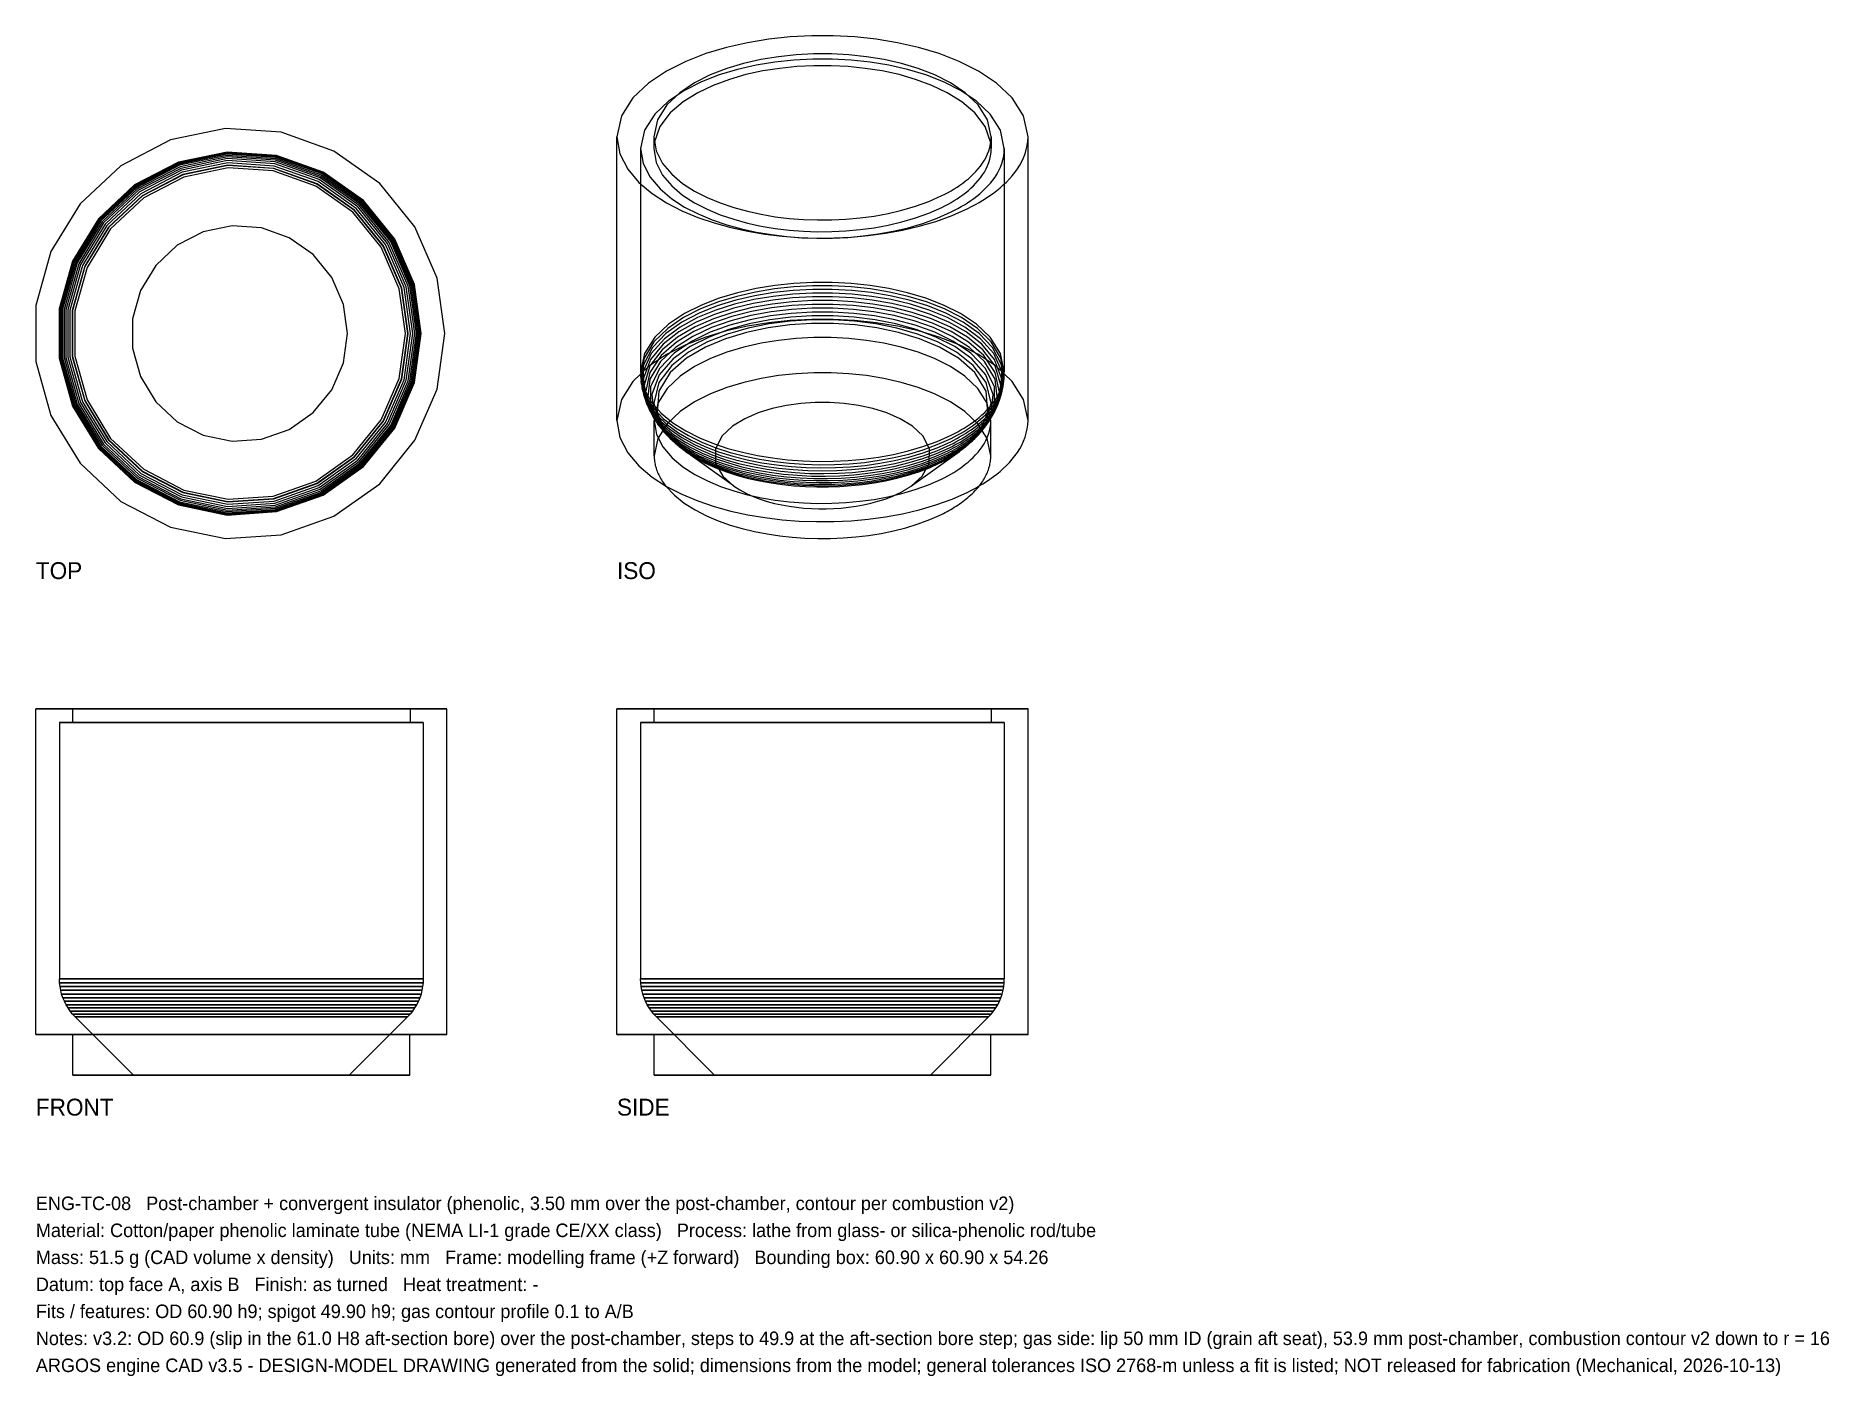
# Model space of a CAD drawing. Header units: millimetres. Extents: x 0 to 266, y -45 to 154.
import ezdxf

# ---------------------------------------------------------------- set-up
doc = ezdxf.new("R2010")
doc.units = ezdxf.units.MM
for name, color, linetype in [('FRONT_HIDDEN', 8, 'CONTINUOUS'), ('FRONT_VISIBLE', 7, 'Continuous'), ('ISO_HIDDEN', 8, 'CONTINUOUS'), ('ISO_VISIBLE', 7, 'Continuous'), ('SIDE_HIDDEN', 8, 'CONTINUOUS'), ('SIDE_VISIBLE', 7, 'Continuous'), ('TOP_HIDDEN', 8, 'CONTINUOUS'), ('TOP_VISIBLE', 7, 'Continuous')]:
    doc.layers.add(name, color=color, linetype=linetype)

msp = doc.modelspace()

# ---------------------------------------------------------------- texts
for s, p in [('ENG-TC-08   Post-chamber + convergent insulator (phenolic, 3.50 mm over the post-chamber, contour per combustion v2)', (0, -20)), ('Material: Cotton/paper phenolic laminate tube (NEMA LI-1 grade CE/XX class)   Process: lathe from glass- or silica-phenolic rod/tube', (0, -24)), ('Mass: 51.5 g (CAD volume x density)   Units: mm   Frame: modelling frame (+Z forward)   Bounding box: 60.90 x 60.90 x 54.26', (0, -28)), ('Datum: top face A, axis B   Finish: as turned   Heat treatment: -', (0, -32)), ('Fits / features: OD 60.90 h9; spigot 49.90 h9; gas contour profile 0.1 to A/B', (0, -36)), ('Notes: v3.2: OD 60.9 (slip in the 61.0 H8 aft-section bore) over the post-chamber, steps to 49.9 at the aft-section bore step; gas side: lip 50 mm ID (grain aft seat), 53.9 mm post-chamber, combustion contour v2 down to r = 16 ', (0, -40)), ('ARGOS engine CAD v3.5 - DESIGN-MODEL DRAWING generated from the solid; dimensions from the model; general tolerances ISO 2768-m unless a fit is listed; NOT released for fabrication (Mechanical, 2026-10-13)', (0, -44))]:
    msp.add_text(s, height=2).set_placement(p)
at = {"layer": 'FRONT_VISIBLE'}
msp.add_text('FRONT', height=2.5, dxfattribs=at).set_placement((0, -6))
at = {"layer": 'ISO_VISIBLE'}
msp.add_text('ISO', height=2.5, dxfattribs=at).set_placement((86.12, 73.49))
at = {"layer": 'SIDE_VISIBLE'}
msp.add_text('SIDE', height=2.5, dxfattribs=at).set_placement((86.12, -6))
at = {"layer": 'TOP_VISIBLE'}
msp.add_text('TOP', height=2.5, dxfattribs=at).set_placement((0, 73.49))

# ---------------------------------------------------------------- linework, layer by layer
at = {"layer": 'FRONT_HIDDEN'}
for points in [[(60.9, 54.26), (58.25, 54.26), (55.6, 54.26), (52.96, 54.26), (50.31, 54.26), (47.66, 54.26), (45.01, 54.26), (42.37, 54.26), (39.72, 54.26), (37.07, 54.26), (34.42, 54.26), (31.77, 54.26), (29.13, 54.26), (26.48, 54.26), (23.83, 54.26), (21.18, 54.26), (18.53, 54.26), (15.89, 54.26), (13.24, 54.26), (10.59, 54.26), (7.94, 54.26), (5.3, 54.26), (2.65, 54.26), (0, 54.26)], [(55.45, 54.26), (53.28, 54.26), (51.1, 54.26), (48.93, 54.26), (46.75, 54.26), (44.58, 54.26), (42.41, 54.26), (40.23, 54.26), (38.06, 54.26), (35.88, 54.26), (33.71, 54.26), (31.54, 54.26), (29.36, 54.26), (27.19, 54.26), (25.02, 54.26), (22.84, 54.26), (20.67, 54.26), (18.49, 54.26), (16.32, 54.26), (14.15, 54.26), (11.97, 54.26), (9.8, 54.26), (7.62, 54.26), (5.45, 54.26)], [(5.45, 54.26), (7.62, 54.26), (9.8, 54.26), (11.97, 54.26), (14.15, 54.26), (16.32, 54.26), (18.49, 54.26), (20.67, 54.26), (22.84, 54.26), (25.02, 54.26), (27.19, 54.26), (29.36, 54.26), (31.54, 54.26), (33.71, 54.26), (35.88, 54.26), (38.06, 54.26), (40.23, 54.26), (42.41, 54.26), (44.58, 54.26), (46.75, 54.26), (48.93, 54.26), (51.1, 54.26), (53.28, 54.26), (55.45, 54.26)], [(5.45, 54.26), (5.45, 52.26)], [(55.45, 54.26), (55.45, 52.26)], [(57.4, 52.26), (55.06, 52.26), (52.71, 52.26), (50.37, 52.26), (48.03, 52.26), (45.68, 52.26), (43.34, 52.26), (41, 52.26), (38.65, 52.26), (36.31, 52.26), (33.97, 52.26), (31.62, 52.26), (29.28, 52.26), (26.93, 52.26), (24.59, 52.26), (22.25, 52.26), (19.9, 52.26), (17.56, 52.26), (15.22, 52.26), (12.87, 52.26), (10.53, 52.26), (8.19, 52.26), (5.84, 52.26), (3.5, 52.26)], [(3.5, 52.26), (5.84, 52.26), (8.19, 52.26), (10.53, 52.26), (12.87, 52.26), (15.22, 52.26), (17.56, 52.26), (19.9, 52.26), (22.25, 52.26), (24.59, 52.26), (26.93, 52.26), (29.28, 52.26), (31.62, 52.26), (33.97, 52.26), (36.31, 52.26), (38.65, 52.26), (41, 52.26), (43.34, 52.26), (45.68, 52.26), (48.03, 52.26), (50.37, 52.26), (52.71, 52.26), (55.06, 52.26), (57.4, 52.26)], [(3.5, 52.26), (3.5, 14.26)], [(55.45, 52.26), (53.28, 52.26), (51.1, 52.26), (48.93, 52.26), (46.75, 52.26), (44.58, 52.26), (42.41, 52.26), (40.23, 52.26), (38.06, 52.26), (35.88, 52.26), (33.71, 52.26), (31.54, 52.26), (29.36, 52.26), (27.19, 52.26), (25.02, 52.26), (22.84, 52.26), (20.67, 52.26), (18.49, 52.26), (16.32, 52.26), (14.15, 52.26), (11.97, 52.26), (9.8, 52.26), (7.62, 52.26), (5.45, 52.26)], [(5.45, 52.26), (7.62, 52.26), (9.8, 52.26), (11.97, 52.26), (14.15, 52.26), (16.32, 52.26), (18.49, 52.26), (20.67, 52.26), (22.84, 52.26), (25.02, 52.26), (27.19, 52.26), (29.36, 52.26), (31.54, 52.26), (33.71, 52.26), (35.88, 52.26), (38.06, 52.26), (40.23, 52.26), (42.41, 52.26), (44.58, 52.26), (46.75, 52.26), (48.93, 52.26), (51.1, 52.26), (53.28, 52.26), (55.45, 52.26)], [(57.4, 52.26), (57.4, 14.26)], [(57.4, 14.26), (55.06, 14.26), (52.71, 14.26), (50.37, 14.26), (48.03, 14.26), (45.68, 14.26), (43.34, 14.26), (41, 14.26), (38.65, 14.26), (36.31, 14.26), (33.97, 14.26), (31.62, 14.26), (29.28, 14.26), (26.93, 14.26), (24.59, 14.26), (22.25, 14.26), (19.9, 14.26), (17.56, 14.26), (15.22, 14.26), (12.87, 14.26), (10.53, 14.26), (8.19, 14.26), (5.84, 14.26), (3.5, 14.26)], [(3.5, 14.26), (5.84, 14.26), (8.19, 14.26), (10.53, 14.26), (12.87, 14.26), (15.22, 14.26), (17.56, 14.26), (19.9, 14.26), (22.25, 14.26), (24.59, 14.26), (26.93, 14.26), (29.28, 14.26), (31.62, 14.26), (33.97, 14.26), (36.31, 14.26), (38.65, 14.26), (41, 14.26), (43.34, 14.26), (45.68, 14.26), (48.03, 14.26), (50.37, 14.26), (52.71, 14.26), (55.06, 14.26), (57.4, 14.26)], [(3.52, 13.69), (3.5, 14.26)], [(57.38, 13.69), (55.04, 13.69), (52.7, 13.69), (50.35, 13.69), (48.01, 13.69), (45.67, 13.69), (43.33, 13.69), (40.99, 13.69), (38.65, 13.69), (36.3, 13.69), (33.96, 13.69), (31.62, 13.69), (29.28, 13.69), (26.94, 13.69), (24.6, 13.69), (22.25, 13.69), (19.91, 13.69), (17.57, 13.69), (15.23, 13.69), (12.89, 13.69), (10.55, 13.69), (8.2, 13.69), (5.86, 13.69), (3.52, 13.69)], [(3.52, 13.69), (5.86, 13.69), (8.2, 13.69), (10.55, 13.69), (12.89, 13.69), (15.23, 13.69), (17.57, 13.69), (19.91, 13.69), (22.25, 13.69), (24.6, 13.69), (26.94, 13.69), (29.28, 13.69), (31.62, 13.69), (33.96, 13.69), (36.3, 13.69), (38.65, 13.69), (40.99, 13.69), (43.33, 13.69), (45.67, 13.69), (48.01, 13.69), (50.35, 13.69), (52.7, 13.69), (55.04, 13.69), (57.38, 13.69)], [(3.58, 13.13), (3.52, 13.69)], [(57.38, 13.69), (57.32, 13.13)], [(57.4, 14.26), (57.38, 13.69)], [(57.32, 13.13), (54.98, 13.13), (52.65, 13.13), (50.31, 13.13), (47.97, 13.13), (45.64, 13.13), (43.3, 13.13), (40.96, 13.13), (38.63, 13.13), (36.29, 13.13), (33.95, 13.13), (31.62, 13.13), (29.28, 13.13), (26.95, 13.13), (24.61, 13.13), (22.27, 13.13), (19.94, 13.13), (17.6, 13.13), (15.26, 13.13), (12.93, 13.13), (10.59, 13.13), (8.25, 13.13), (5.92, 13.13), (3.58, 13.13)], [(3.58, 13.13), (5.92, 13.13), (8.25, 13.13), (10.59, 13.13), (12.93, 13.13), (15.26, 13.13), (17.6, 13.13), (19.94, 13.13), (22.27, 13.13), (24.61, 13.13), (26.95, 13.13), (29.28, 13.13), (31.62, 13.13), (33.95, 13.13), (36.29, 13.13), (38.63, 13.13), (40.96, 13.13), (43.3, 13.13), (45.64, 13.13), (47.97, 13.13), (50.31, 13.13), (52.65, 13.13), (54.98, 13.13), (57.32, 13.13)], [(3.68, 12.56), (3.58, 13.13)], [(57.22, 12.56), (54.89, 12.56), (52.56, 12.56), (50.23, 12.56), (47.91, 12.56), (45.58, 12.56), (43.25, 12.56), (40.92, 12.56), (38.6, 12.56), (36.27, 12.56), (33.94, 12.56), (31.61, 12.56), (29.29, 12.56), (26.96, 12.56), (24.63, 12.56), (22.3, 12.56), (19.98, 12.56), (17.65, 12.56), (15.32, 12.56), (12.99, 12.56), (10.67, 12.56), (8.34, 12.56), (6.01, 12.56), (3.68, 12.56)], [(3.68, 12.56), (6.01, 12.56), (8.34, 12.56), (10.67, 12.56), (12.99, 12.56), (15.32, 12.56), (17.65, 12.56), (19.98, 12.56), (22.3, 12.56), (24.63, 12.56), (26.96, 12.56), (29.29, 12.56), (31.61, 12.56), (33.94, 12.56), (36.27, 12.56), (38.6, 12.56), (40.92, 12.56), (43.25, 12.56), (45.58, 12.56), (47.91, 12.56), (50.23, 12.56), (52.56, 12.56), (54.89, 12.56), (57.22, 12.56)], [(3.82, 12.01), (3.68, 12.56)], [(57.08, 12.01), (54.76, 12.01), (52.45, 12.01), (50.13, 12.01), (47.81, 12.01), (45.5, 12.01), (43.18, 12.01), (40.87, 12.01), (38.55, 12.01), (36.24, 12.01), (33.92, 12.01), (31.61, 12.01), (29.29, 12.01), (26.98, 12.01), (24.66, 12.01), (22.35, 12.01), (20.03, 12.01), (17.72, 12.01), (15.4, 12.01), (13.09, 12.01), (10.77, 12.01), (8.45, 12.01), (6.14, 12.01), (3.82, 12.01)], [(3.82, 12.01), (6.14, 12.01), (8.45, 12.01), (10.77, 12.01), (13.09, 12.01), (15.4, 12.01), (17.72, 12.01), (20.03, 12.01), (22.35, 12.01), (24.66, 12.01), (26.98, 12.01), (29.29, 12.01), (31.61, 12.01), (33.92, 12.01), (36.24, 12.01), (38.55, 12.01), (40.87, 12.01), (43.18, 12.01), (45.5, 12.01), (47.81, 12.01), (50.13, 12.01), (52.45, 12.01), (54.76, 12.01), (57.08, 12.01)], [(4, 11.47), (3.82, 12.01)], [(56.9, 11.47), (54.6, 11.47), (52.3, 11.47), (50, 11.47), (47.7, 11.47), (45.4, 11.47), (43.1, 11.47), (40.8, 11.47), (38.5, 11.47), (36.2, 11.47), (33.9, 11.47), (31.6, 11.47), (29.3, 11.47), (27, 11.47), (24.7, 11.47), (22.4, 11.47), (20.1, 11.47), (17.8, 11.47), (15.5, 11.47), (13.2, 11.47), (10.9, 11.47), (8.6, 11.47), (6.3, 11.47), (4, 11.47)], [(4, 11.47), (6.3, 11.47), (8.6, 11.47), (10.9, 11.47), (13.2, 11.47), (15.5, 11.47), (17.8, 11.47), (20.1, 11.47), (22.4, 11.47), (24.7, 11.47), (27, 11.47), (29.3, 11.47), (31.6, 11.47), (33.9, 11.47), (36.2, 11.47), (38.5, 11.47), (40.8, 11.47), (43.1, 11.47), (45.4, 11.47), (47.7, 11.47), (50, 11.47), (52.3, 11.47), (54.6, 11.47), (56.9, 11.47)], [(4.22, 10.94), (4, 11.47)], [(56.68, 10.94), (54.4, 10.94), (52.12, 10.94), (49.84, 10.94), (47.55, 10.94), (45.27, 10.94), (42.99, 10.94), (40.71, 10.94), (38.43, 10.94), (36.15, 10.94), (33.87, 10.94), (31.59, 10.94), (29.31, 10.94), (27.03, 10.94), (24.75, 10.94), (22.47, 10.94), (20.19, 10.94), (17.91, 10.94), (15.63, 10.94), (13.35, 10.94), (11.06, 10.94), (8.78, 10.94), (6.5, 10.94), (4.22, 10.94)], [(4.22, 10.94), (6.5, 10.94), (8.78, 10.94), (11.06, 10.94), (13.35, 10.94), (15.63, 10.94), (17.91, 10.94), (20.19, 10.94), (22.47, 10.94), (24.75, 10.94), (27.03, 10.94), (29.31, 10.94), (31.59, 10.94), (33.87, 10.94), (36.15, 10.94), (38.43, 10.94), (40.71, 10.94), (42.99, 10.94), (45.27, 10.94), (47.55, 10.94), (49.84, 10.94), (52.12, 10.94), (54.4, 10.94), (56.68, 10.94)], [(4.48, 10.43), (4.22, 10.94)], [(56.68, 10.94), (56.42, 10.43)], [(56.9, 11.47), (56.68, 10.94)], [(57.08, 12.01), (56.9, 11.47)], [(57.22, 12.56), (57.08, 12.01)], [(57.32, 13.13), (57.22, 12.56)], [(56.42, 10.43), (54.16, 10.43), (51.9, 10.43), (49.65, 10.43), (47.39, 10.43), (45.13, 10.43), (42.87, 10.43), (40.61, 10.43), (38.35, 10.43), (36.1, 10.43), (33.84, 10.43), (31.58, 10.43), (29.32, 10.43), (27.06, 10.43), (24.8, 10.43), (22.55, 10.43), (20.29, 10.43), (18.03, 10.43), (15.77, 10.43), (13.51, 10.43), (11.25, 10.43), (9, 10.43), (6.74, 10.43), (4.48, 10.43)], [(4.48, 10.43), (6.74, 10.43), (9, 10.43), (11.25, 10.43), (13.51, 10.43), (15.77, 10.43), (18.03, 10.43), (20.29, 10.43), (22.55, 10.43), (24.8, 10.43), (27.06, 10.43), (29.32, 10.43), (31.58, 10.43), (33.84, 10.43), (36.1, 10.43), (38.35, 10.43), (40.61, 10.43), (42.87, 10.43), (45.13, 10.43), (47.39, 10.43), (49.65, 10.43), (51.9, 10.43), (54.16, 10.43), (56.42, 10.43)], [(4.77, 9.94), (4.48, 10.43)], [(56.13, 9.94), (53.9, 9.94), (51.66, 9.94), (49.43, 9.94), (47.2, 9.94), (44.96, 9.94), (42.73, 9.94), (40.5, 9.94), (38.27, 9.94), (36.03, 9.94), (33.8, 9.94), (31.57, 9.94), (29.33, 9.94), (27.1, 9.94), (24.87, 9.94), (22.63, 9.94), (20.4, 9.94), (18.17, 9.94), (15.94, 9.94), (13.7, 9.94), (11.47, 9.94), (9.24, 9.94), (7, 9.94), (4.77, 9.94)], [(4.77, 9.94), (7, 9.94), (9.24, 9.94), (11.47, 9.94), (13.7, 9.94), (15.94, 9.94), (18.17, 9.94), (20.4, 9.94), (22.63, 9.94), (24.87, 9.94), (27.1, 9.94), (29.33, 9.94), (31.57, 9.94), (33.8, 9.94), (36.03, 9.94), (38.27, 9.94), (40.5, 9.94), (42.73, 9.94), (44.96, 9.94), (47.2, 9.94), (49.43, 9.94), (51.66, 9.94), (53.9, 9.94), (56.13, 9.94)], [(5.1, 9.47), (4.77, 9.94)], [(55.8, 9.47), (53.6, 9.47), (51.39, 9.47), (49.19, 9.47), (46.99, 9.47), (44.78, 9.47), (42.58, 9.47), (40.37, 9.47), (38.17, 9.47), (35.96, 9.47), (33.76, 9.47), (31.55, 9.47), (29.35, 9.47), (27.14, 9.47), (24.94, 9.47), (22.73, 9.47), (20.53, 9.47), (18.32, 9.47), (16.12, 9.47), (13.91, 9.47), (11.71, 9.47), (9.51, 9.47), (7.3, 9.47), (5.1, 9.47)], [(5.1, 9.47), (7.3, 9.47), (9.51, 9.47), (11.71, 9.47), (13.91, 9.47), (16.12, 9.47), (18.32, 9.47), (20.53, 9.47), (22.73, 9.47), (24.94, 9.47), (27.14, 9.47), (29.35, 9.47), (31.55, 9.47), (33.76, 9.47), (35.96, 9.47), (38.17, 9.47), (40.37, 9.47), (42.58, 9.47), (44.78, 9.47), (46.99, 9.47), (49.19, 9.47), (51.39, 9.47), (53.6, 9.47), (55.8, 9.47)], [(5.45, 9.02), (5.1, 9.47)], [(55.45, 9.02), (53.27, 9.02), (51.1, 9.02), (48.93, 9.02), (46.75, 9.02), (44.58, 9.02), (42.4, 9.02), (40.23, 9.02), (38.06, 9.02), (35.88, 9.02), (33.71, 9.02), (31.54, 9.02), (29.36, 9.02), (27.19, 9.02), (25.02, 9.02), (22.84, 9.02), (20.67, 9.02), (18.5, 9.02), (16.32, 9.02), (14.15, 9.02), (11.97, 9.02), (9.8, 9.02), (7.63, 9.02), (5.45, 9.02)], [(5.45, 9.02), (7.63, 9.02), (9.8, 9.02), (11.97, 9.02), (14.15, 9.02), (16.32, 9.02), (18.5, 9.02), (20.67, 9.02), (22.84, 9.02), (25.02, 9.02), (27.19, 9.02), (29.36, 9.02), (31.54, 9.02), (33.71, 9.02), (35.88, 9.02), (38.06, 9.02), (40.23, 9.02), (42.4, 9.02), (44.58, 9.02), (46.75, 9.02), (48.93, 9.02), (51.1, 9.02), (53.27, 9.02), (55.45, 9.02)], [(5.84, 8.61), (5.45, 9.02)], [(55.06, 8.61), (52.92, 8.61), (50.78, 8.61), (48.64, 8.61), (46.5, 8.61), (44.36, 8.61), (42.22, 8.61), (40.08, 8.61), (37.94, 8.61), (35.8, 8.61), (33.66, 8.61), (31.52, 8.61), (29.38, 8.61), (27.24, 8.61), (25.1, 8.61), (22.96, 8.61), (20.82, 8.61), (18.68, 8.61), (16.54, 8.61), (14.4, 8.61), (12.26, 8.61), (10.12, 8.61), (7.98, 8.61), (5.84, 8.61)], [(5.84, 8.61), (7.98, 8.61), (10.12, 8.61), (12.26, 8.61), (14.4, 8.61), (16.54, 8.61), (18.68, 8.61), (20.82, 8.61), (22.96, 8.61), (25.1, 8.61), (27.24, 8.61), (29.38, 8.61), (31.52, 8.61), (33.66, 8.61), (35.8, 8.61), (37.94, 8.61), (40.08, 8.61), (42.22, 8.61), (44.36, 8.61), (46.5, 8.61), (48.64, 8.61), (50.78, 8.61), (52.92, 8.61), (55.06, 8.61)], [(14.45, 0), (5.84, 8.61)], [(55.06, 8.61), (46.45, 0)], [(55.45, 9.02), (55.06, 8.61)], [(55.8, 9.47), (55.45, 9.02)], [(56.13, 9.94), (55.8, 9.47)], [(56.42, 10.43), (56.13, 9.94)], [(60.9, 6), (58.25, 6), (55.6, 6), (52.96, 6), (50.31, 6), (47.66, 6), (45.01, 6), (42.37, 6), (39.72, 6), (37.07, 6), (34.42, 6), (31.77, 6), (29.13, 6), (26.48, 6), (23.83, 6), (21.18, 6), (18.53, 6), (15.89, 6), (13.24, 6), (10.59, 6), (7.94, 6), (5.3, 6), (2.65, 6), (0, 6)], [(55.4, 6), (53.23, 6), (51.06, 6), (48.89, 6), (46.72, 6), (44.55, 6), (42.38, 6), (40.21, 6), (38.04, 6), (35.87, 6), (33.7, 6), (31.53, 6), (29.37, 6), (27.2, 6), (25.03, 6), (22.86, 6), (20.69, 6), (18.52, 6), (16.35, 6), (14.18, 6), (12.01, 6), (9.84, 6), (7.67, 6), (5.5, 6)], [(5.5, 6), (7.67, 6), (9.84, 6), (12.01, 6), (14.18, 6), (16.35, 6), (18.52, 6), (20.69, 6), (22.86, 6), (25.03, 6), (27.2, 6), (29.37, 6), (31.53, 6), (33.7, 6), (35.87, 6), (38.04, 6), (40.21, 6), (42.38, 6), (44.55, 6), (46.72, 6), (48.89, 6), (51.06, 6), (53.23, 6), (55.4, 6)], [(55.4, 0), (53.23, 0), (51.06, 0), (48.89, 0), (46.72, 0), (44.55, 0), (42.38, 0), (40.21, 0), (38.04, 0), (35.87, 0), (33.7, 0), (31.53, 0), (29.37, 0), (27.2, 0), (25.03, 0), (22.86, 0), (20.69, 0), (18.52, 0), (16.35, 0), (14.18, 0), (12.01, 0), (9.84, 0), (7.67, 0), (5.5, 0)], [(46.45, 0), (45.06, 0), (43.67, 0), (42.28, 0), (40.88, 0), (39.49, 0), (38.1, 0), (36.71, 0), (35.32, 0), (33.93, 0), (32.54, 0), (31.15, 0), (29.75, 0), (28.36, 0), (26.97, 0), (25.58, 0), (24.19, 0), (22.8, 0), (21.41, 0), (20.02, 0), (18.62, 0), (17.23, 0), (15.84, 0), (14.45, 0)], [(14.45, 0), (15.84, 0), (17.23, 0), (18.62, 0), (20.02, 0), (21.41, 0), (22.8, 0), (24.19, 0), (25.58, 0), (26.97, 0), (28.36, 0), (29.75, 0), (31.15, 0), (32.54, 0), (33.93, 0), (35.32, 0), (36.71, 0), (38.1, 0), (39.49, 0), (40.88, 0), (42.28, 0), (43.67, 0), (45.06, 0), (46.45, 0)]]:
    msp.add_lwpolyline(points, dxfattribs=at)
at = {"layer": 'FRONT_VISIBLE'}
for points in [[(0, 54.26), (2.65, 54.26), (5.3, 54.26), (7.94, 54.26), (10.59, 54.26), (13.24, 54.26), (15.89, 54.26), (18.53, 54.26), (21.18, 54.26), (23.83, 54.26), (26.48, 54.26), (29.13, 54.26), (31.77, 54.26), (34.42, 54.26), (37.07, 54.26), (39.72, 54.26), (42.37, 54.26), (45.01, 54.26), (47.66, 54.26), (50.31, 54.26), (52.96, 54.26), (55.6, 54.26), (58.25, 54.26), (60.9, 54.26)], [(0, 6), (0, 54.26)], [(60.9, 6), (60.9, 54.26)], [(0, 6), (2.65, 6), (5.3, 6), (7.94, 6), (10.59, 6), (13.24, 6), (15.89, 6), (18.53, 6), (21.18, 6), (23.83, 6), (26.48, 6), (29.13, 6), (31.77, 6), (34.42, 6), (37.07, 6), (39.72, 6), (42.37, 6), (45.01, 6), (47.66, 6), (50.31, 6), (52.96, 6), (55.6, 6), (58.25, 6), (60.9, 6)], [(5.5, 0), (5.5, 6)], [(55.4, 0), (55.4, 6)], [(5.5, 0), (7.67, 0), (9.84, 0), (12.01, 0), (14.18, 0), (16.35, 0), (18.52, 0), (20.69, 0), (22.86, 0), (25.03, 0), (27.2, 0), (29.37, 0), (31.53, 0), (33.7, 0), (35.87, 0), (38.04, 0), (40.21, 0), (42.38, 0), (44.55, 0), (46.72, 0), (48.89, 0), (51.06, 0), (53.23, 0), (55.4, 0)]]:
    msp.add_lwpolyline(points, dxfattribs=at)
at = {"layer": 'ISO_HIDDEN'}
for points in [[(143.52, 137.26), (142.94, 140), (141.43, 142.38), (139.39, 144.32), (137.04, 145.89), (134.51, 147.16), (131.88, 148.18), (129.17, 148.99), (126.41, 149.61), (123.62, 150.07), (120.81, 150.36), (117.99, 150.51), (115.16, 150.51), (112.34, 150.36), (109.53, 150.07), (106.74, 149.61), (103.98, 148.99), (101.27, 148.18), (98.64, 147.16), (96.11, 145.89), (93.76, 144.32), (91.72, 142.38), (90.21, 140), (89.62, 137.26)], [(91.58, 139), (91.58, 137.26)], [(141.57, 139), (141.57, 137.26)], [(89.62, 137.26), (90.01, 135.04), (91.03, 133.02), (92.5, 131.3), (94.23, 129.84), (96.13, 128.61), (98.15, 127.58), (100.24, 126.7), (102.38, 125.98), (104.57, 125.38), (106.78, 124.9), (109.02, 124.52), (111.27, 124.25), (113.53, 124.07), (115.79, 123.99), (118.06, 124.01), (120.32, 124.12), (122.58, 124.32), (124.82, 124.63), (127.05, 125.03), (129.26, 125.55), (131.43, 126.19), (133.56, 126.96), (135.63, 127.88)], [(89.62, 137.26), (89.62, 104.18)], [(91.64, 138.13), (91.63, 138.09), (91.63, 138.05), (91.62, 138.02), (91.62, 137.98), (91.61, 137.94), (91.61, 137.9), (91.61, 137.86), (91.6, 137.83), (91.6, 137.79), (91.6, 137.75), (91.59, 137.71), (91.59, 137.68), (91.59, 137.64), (91.58, 137.6), (91.58, 137.56), (91.58, 137.52), (91.58, 137.49), (91.58, 137.45), (91.58, 137.41), (91.58, 137.37), (91.58, 137.33), (91.58, 137.3), (91.58, 137.26)], [(91.58, 137.26), (91.93, 135.2), (92.88, 133.33), (94.24, 131.73), (95.85, 130.38), (97.61, 129.24), (99.48, 128.28), (101.42, 127.47), (103.41, 126.79), (105.44, 126.24), (107.49, 125.79), (109.56, 125.44), (111.65, 125.19), (113.75, 125.03), (115.85, 124.95), (117.95, 124.97), (120.05, 125.07), (122.14, 125.26), (124.22, 125.54), (126.29, 125.92), (128.34, 126.4), (130.36, 126.99), (132.33, 127.7), (134.25, 128.55)], [(134.25, 128.55), (134.72, 128.79), (135.18, 129.03), (135.63, 129.29), (136.08, 129.56), (136.52, 129.83), (136.95, 130.12), (137.37, 130.43), (137.78, 130.74), (138.19, 131.07), (138.58, 131.41), (138.96, 131.77), (139.32, 132.15), (139.66, 132.54), (139.99, 132.94), (140.29, 133.36), (140.57, 133.8), (140.82, 134.26), (141.04, 134.73), (141.23, 135.22), (141.38, 135.71), (141.49, 136.22), (141.55, 136.74), (141.57, 137.26)], [(135.63, 127.88), (136.13, 128.13), (136.63, 128.39), (137.12, 128.67), (137.6, 128.96), (138.07, 129.25), (138.54, 129.57), (138.99, 129.89), (139.44, 130.23), (139.87, 130.59), (140.29, 130.96), (140.7, 131.35), (141.09, 131.75), (141.46, 132.17), (141.81, 132.61), (142.14, 133.06), (142.44, 133.53), (142.71, 134.03), (142.95, 134.53), (143.15, 135.06), (143.31, 135.59), (143.43, 136.14), (143.5, 136.7), (143.52, 137.26)], [(141.57, 137.26), (141.57, 137.3), (141.57, 137.33), (141.57, 137.37), (141.57, 137.41), (141.57, 137.45), (141.57, 137.49), (141.57, 137.52), (141.57, 137.56), (141.57, 137.6), (141.56, 137.64), (141.56, 137.68), (141.56, 137.71), (141.55, 137.75), (141.55, 137.79), (141.55, 137.83), (141.54, 137.86), (141.54, 137.9), (141.54, 137.94), (141.53, 137.98), (141.53, 138.02), (141.52, 138.05), (141.52, 138.09), (141.51, 138.13)], [(143.52, 137.26), (143.52, 104.18)], [(143.52, 104.18), (142.94, 106.93), (141.43, 109.31), (139.39, 111.25), (137.04, 112.82), (134.51, 114.09), (131.88, 115.11), (129.17, 115.91), (126.41, 116.54), (123.62, 116.99), (120.81, 117.29), (117.99, 117.43), (115.16, 117.43), (112.34, 117.29), (109.53, 116.99), (106.74, 116.54), (103.98, 115.91), (101.27, 115.11), (98.64, 114.09), (96.11, 112.82), (93.76, 111.25), (91.72, 109.31), (90.21, 106.93), (89.62, 104.18)], [(143.5, 103.42), (143.01, 106.2), (141.56, 108.64), (139.52, 110.62), (137.17, 112.23), (134.64, 113.52), (131.99, 114.56), (129.26, 115.38), (126.48, 116.02), (123.67, 116.48), (120.84, 116.78), (118, 116.93), (115.15, 116.93), (112.31, 116.78), (109.48, 116.48), (106.67, 116.02), (103.89, 115.38), (101.16, 114.56), (98.51, 113.52), (95.98, 112.23), (93.63, 110.62), (91.59, 108.64), (90.14, 106.2), (89.65, 103.42)], [(143.39, 102.39), (143.12, 105.24), (141.77, 107.78), (139.78, 109.86), (137.43, 111.53), (134.87, 112.88), (132.19, 113.96), (129.44, 114.81), (126.62, 115.46), (123.77, 115.94), (120.9, 116.25), (118.02, 116.4), (115.13, 116.4), (112.25, 116.25), (109.38, 115.94), (106.53, 115.46), (103.71, 114.81), (100.96, 113.96), (98.28, 112.88), (95.72, 111.53), (93.37, 109.86), (91.38, 107.78), (90.03, 105.24), (89.76, 102.39)], [(143.2, 101.36), (143.16, 104.26), (141.95, 106.91), (140, 109.08), (137.66, 110.82), (135.09, 112.22), (132.38, 113.34), (129.6, 114.22), (126.75, 114.89), (123.87, 115.38), (120.96, 115.7), (118.04, 115.86), (115.11, 115.86), (112.19, 115.7), (109.28, 115.38), (106.4, 114.89), (103.55, 114.22), (100.77, 113.34), (98.06, 112.22), (95.49, 110.82), (93.15, 109.08), (91.2, 106.91), (89.99, 104.26), (89.95, 101.36)], [(142.92, 100.33), (143.12, 103.26), (142.07, 106), (140.19, 108.28), (137.86, 110.1), (135.28, 111.55), (132.56, 112.71), (129.74, 113.62), (126.87, 114.31), (123.95, 114.82), (121.01, 115.15), (118.05, 115.31), (115.1, 115.31), (112.14, 115.15), (109.2, 114.82), (106.28, 114.31), (103.41, 113.62), (100.59, 112.71), (97.87, 111.55), (95.29, 110.1), (92.96, 108.28), (91.08, 106), (90.03, 103.26), (90.23, 100.33)], [(142.55, 99.3), (143, 102.23), (142.14, 105.07), (140.35, 107.45), (138.04, 109.35), (135.46, 110.86), (132.72, 112.06), (129.88, 113), (126.98, 113.72), (124.03, 114.24), (121.06, 114.58), (118.07, 114.75), (115.08, 114.75), (112.09, 114.58), (109.12, 114.24), (106.17, 113.72), (103.27, 113), (100.43, 112.06), (97.69, 110.86), (95.11, 109.35), (92.8, 107.45), (91.01, 105.07), (90.15, 102.23), (90.6, 99.3)], [(147.03, 96.99), (146.37, 100.09), (144.66, 102.78), (142.35, 104.97), (139.69, 106.75), (136.84, 108.18), (133.86, 109.33), (130.8, 110.25), (127.69, 110.95), (124.54, 111.46), (121.36, 111.8), (118.17, 111.96), (114.98, 111.96), (111.79, 111.8), (108.61, 111.46), (105.46, 110.95), (102.35, 110.25), (99.29, 109.33), (96.31, 108.18), (93.46, 106.75), (90.8, 104.97), (88.49, 102.78), (86.78, 100.09), (86.12, 96.99)], [(142.07, 98.27), (142.8, 101.18), (142.17, 104.11), (140.48, 106.6), (138.21, 108.59), (135.63, 110.16), (132.88, 111.41), (130.01, 112.38), (127.08, 113.12), (124.11, 113.66), (121.11, 114.01), (118.09, 114.18), (115.06, 114.18), (112.04, 114.01), (109.04, 113.66), (106.07, 113.12), (103.14, 112.38), (100.27, 111.41), (97.52, 110.16), (94.94, 108.59), (92.67, 106.6), (90.98, 104.11), (90.35, 101.18), (91.08, 98.27)], [(141.48, 97.22), (142.5, 100.08), (142.14, 103.09), (140.6, 105.71), (138.37, 107.8), (135.8, 109.44), (133.03, 110.74), (130.15, 111.75), (127.19, 112.52), (124.19, 113.07), (121.15, 113.43), (118.1, 113.61), (115.05, 113.61), (112, 113.43), (108.96, 113.07), (105.96, 112.52), (103, 111.75), (100.12, 110.74), (97.35, 109.44), (94.78, 107.8), (92.55, 105.71), (91.01, 103.09), (90.65, 100.08), (91.67, 97.22)], [(140.77, 96.17), (142.08, 98.95), (142.05, 102.01), (140.69, 104.76), (138.54, 106.97), (135.98, 108.7), (133.2, 110.05), (130.3, 111.11), (127.31, 111.9), (124.27, 112.48), (121.21, 112.86), (118.12, 113.04), (115.03, 113.04), (111.94, 112.86), (108.88, 112.48), (105.84, 111.9), (102.85, 111.11), (99.95, 110.05), (97.17, 108.7), (94.61, 106.97), (92.46, 104.76), (91.1, 102.01), (91.07, 98.95), (92.38, 96.17)], [(139.89, 95.11), (141.52, 97.77), (141.87, 100.84), (140.77, 103.75), (138.71, 106.1), (136.18, 107.93), (133.39, 109.35), (130.46, 110.46), (127.44, 111.29), (124.37, 111.89), (121.27, 112.28), (118.14, 112.47), (115.01, 112.47), (111.88, 112.28), (108.78, 111.89), (105.71, 111.29), (102.69, 110.46), (99.76, 109.35), (96.97, 107.93), (94.44, 106.1), (92.38, 103.75), (91.28, 100.84), (91.63, 97.77), (93.26, 95.11)], [(138.82, 94.01), (140.76, 96.52), (141.57, 99.56), (140.82, 102.62), (138.91, 105.15), (136.42, 107.11), (133.62, 108.62), (130.66, 109.79), (127.61, 110.67), (124.49, 111.3), (121.34, 111.71), (118.17, 111.91), (114.99, 111.91), (111.81, 111.71), (108.66, 111.3), (105.54, 110.67), (102.49, 109.79), (99.53, 108.63), (96.74, 107.11), (94.24, 105.15), (92.33, 102.62), (91.58, 99.56), (92.39, 96.52), (94.33, 94.01)], [(141.53, 96.99), (140.98, 99.53), (139.59, 101.74), (137.69, 103.53), (135.52, 104.99), (133.18, 106.16), (130.74, 107.1), (128.23, 107.85), (125.68, 108.43), (123.1, 108.85), (120.5, 109.12), (117.88, 109.26), (115.27, 109.26), (112.65, 109.12), (110.05, 108.85), (107.47, 108.43), (104.92, 107.85), (102.41, 107.1), (99.97, 106.16), (97.63, 104.99), (95.46, 103.53), (93.56, 101.74), (92.17, 99.53), (91.62, 96.99)], [(137.49, 92.88), (139.75, 95.19), (141.07, 98.13), (140.82, 101.32), (139.15, 104.08), (136.72, 106.22), (133.92, 107.85), (130.93, 109.1), (127.82, 110.04), (124.65, 110.7), (121.43, 111.14), (118.2, 111.35), (114.95, 111.35), (111.72, 111.14), (108.5, 110.71), (105.33, 110.04), (102.22, 109.1), (99.23, 107.85), (96.43, 106.22), (94, 104.08), (92.33, 101.33), (92.08, 98.13), (93.39, 95.19), (95.66, 92.88)], [(89.62, 104.18), (89.62, 104.17), (89.62, 104.16), (89.62, 104.15), (89.62, 104.14), (89.62, 104.13), (89.63, 104.11), (89.63, 104.1), (89.63, 104.09), (89.63, 104.08), (89.63, 104.07), (89.63, 104.06), (89.63, 104.04), (89.63, 104.03), (89.63, 104.02), (89.63, 104.01), (89.63, 104), (89.63, 103.99), (89.63, 103.97), (89.63, 103.96), (89.63, 103.95), (89.63, 103.94), (89.63, 103.93), (89.63, 103.92)], [(89.63, 103.92), (90.09, 101.72), (91.18, 99.75), (92.67, 98.06), (94.41, 96.64), (96.31, 95.43), (98.33, 94.42), (100.41, 93.57), (102.55, 92.85), (104.73, 92.27), (106.93, 91.79), (109.16, 91.43), (111.39, 91.16), (113.64, 90.99), (115.9, 90.92), (118.15, 90.94), (120.4, 91.05), (122.65, 91.26), (124.88, 91.56), (127.1, 91.97), (129.29, 92.48), (131.45, 93.12), (133.57, 93.89), (135.63, 94.8)], [(89.65, 103.42), (89.63, 103.92)], [(141.53, 91.77), (140.98, 94.31), (139.59, 96.51), (137.69, 98.31), (135.52, 99.76), (133.18, 100.94), (130.74, 101.88), (128.23, 102.63), (125.68, 103.21), (123.1, 103.63), (120.5, 103.9), (117.88, 104.04), (115.27, 104.04), (112.65, 103.9), (110.05, 103.63), (107.47, 103.21), (104.92, 102.63), (102.41, 101.88), (99.97, 100.94), (97.63, 99.76), (95.46, 98.31), (93.56, 96.51), (92.17, 94.31), (91.62, 91.77)], [(135.63, 94.8), (136.12, 95.05), (136.61, 95.31), (137.09, 95.58), (137.56, 95.86), (138.02, 96.15), (138.48, 96.45), (138.93, 96.77), (139.37, 97.1), (139.79, 97.45), (140.21, 97.81), (140.61, 98.18), (141, 98.57), (141.36, 98.98), (141.71, 99.4), (142.04, 99.84), (142.34, 100.3), (142.62, 100.77), (142.87, 101.27), (143.08, 101.77), (143.25, 102.29), (143.38, 102.83), (143.47, 103.37), (143.52, 103.92)], [(143.5, 103.42), (143.52, 103.92)], [(143.52, 103.92), (143.52, 103.93), (143.52, 103.94), (143.52, 103.95), (143.52, 103.96), (143.52, 103.97), (143.52, 103.99), (143.52, 104), (143.52, 104.01), (143.52, 104.02), (143.52, 104.03), (143.52, 104.04), (143.52, 104.06), (143.52, 104.07), (143.52, 104.08), (143.52, 104.09), (143.52, 104.1), (143.52, 104.11), (143.52, 104.13), (143.52, 104.14), (143.52, 104.15), (143.52, 104.16), (143.52, 104.17), (143.52, 104.18)], [(89.65, 103.42), (89.65, 103.4), (89.65, 103.37), (89.65, 103.35), (89.66, 103.32), (89.66, 103.3), (89.66, 103.28), (89.66, 103.25), (89.66, 103.23), (89.66, 103.21), (89.66, 103.18), (89.67, 103.16), (89.67, 103.14), (89.67, 103.11), (89.67, 103.09), (89.67, 103.07), (89.68, 103.04), (89.68, 103.02), (89.68, 103), (89.68, 102.97), (89.69, 102.95), (89.69, 102.93), (89.69, 102.9), (89.7, 102.88)], [(89.7, 102.88), (90.31, 100.75), (91.49, 98.86), (93.03, 97.25), (94.79, 95.89), (96.7, 94.74), (98.71, 93.77), (100.78, 92.95), (102.9, 92.26), (105.06, 91.7), (107.24, 91.25), (109.44, 90.9), (111.66, 90.65), (113.88, 90.49), (116.11, 90.43), (118.34, 90.46), (120.56, 90.57), (122.78, 90.78), (124.99, 91.09), (127.18, 91.5), (129.35, 92.01), (131.49, 92.65), (133.58, 93.41), (135.62, 94.31)], [(89.76, 102.39), (89.7, 102.88)], [(89.76, 102.39), (89.76, 102.36), (89.76, 102.34), (89.77, 102.32), (89.77, 102.29), (89.77, 102.27), (89.78, 102.25), (89.78, 102.22), (89.78, 102.2), (89.79, 102.17), (89.79, 102.15), (89.79, 102.13), (89.8, 102.1), (89.8, 102.08), (89.81, 102.06), (89.81, 102.03), (89.81, 102.01), (89.82, 101.98), (89.82, 101.96), (89.83, 101.94), (89.83, 101.91), (89.84, 101.89), (89.84, 101.87), (89.85, 101.84)], [(89.85, 101.84), (90.61, 99.79), (91.87, 97.99), (93.45, 96.46), (95.22, 95.16), (97.13, 94.06), (99.12, 93.13), (101.18, 92.35), (103.28, 91.7), (105.41, 91.16), (107.57, 90.73), (109.74, 90.4), (111.93, 90.16), (114.13, 90.02), (116.32, 89.96), (118.52, 90), (120.72, 90.12), (122.91, 90.34), (125.09, 90.64), (127.25, 91.05), (129.39, 91.56), (131.5, 92.19), (133.56, 92.94), (135.57, 93.84)], [(89.95, 101.36), (89.85, 101.84)], [(89.95, 101.36), (89.95, 101.33), (89.96, 101.31), (89.96, 101.28), (89.97, 101.26), (89.97, 101.24), (89.98, 101.21), (89.99, 101.19), (89.99, 101.16), (90, 101.14), (90, 101.11), (90.01, 101.09), (90.02, 101.07), (90.02, 101.04), (90.03, 101.02), (90.03, 100.99), (90.04, 100.97), (90.05, 100.94), (90.05, 100.92), (90.06, 100.9), (90.07, 100.87), (90.07, 100.85), (90.08, 100.82), (90.09, 100.8)], [(135.57, 93.84), (136.02, 94.06), (136.46, 94.3), (136.9, 94.54), (137.33, 94.79), (137.76, 95.05), (138.18, 95.33), (138.59, 95.61), (138.99, 95.9), (139.39, 96.21), (139.78, 96.52), (140.16, 96.85), (140.52, 97.19), (140.87, 97.55), (141.21, 97.91), (141.54, 98.3), (141.84, 98.69), (142.13, 99.1), (142.39, 99.53), (142.63, 99.96), (142.85, 100.42), (143.03, 100.88), (143.18, 101.36), (143.3, 101.84)], [(135.62, 94.31), (136.09, 94.55), (136.55, 94.79), (137.01, 95.05), (137.46, 95.32), (137.91, 95.59), (138.35, 95.88), (138.78, 96.18), (139.2, 96.5), (139.61, 96.82), (140.01, 97.16), (140.4, 97.51), (140.78, 97.88), (141.14, 98.26), (141.49, 98.65), (141.82, 99.06), (142.12, 99.49), (142.4, 99.93), (142.66, 100.39), (142.89, 100.87), (143.08, 101.35), (143.25, 101.85), (143.37, 102.36), (143.45, 102.88)], [(143.06, 100.8), (143.07, 100.82), (143.08, 100.85), (143.08, 100.87), (143.09, 100.9), (143.1, 100.92), (143.1, 100.94), (143.11, 100.97), (143.12, 100.99), (143.12, 101.02), (143.13, 101.04), (143.13, 101.07), (143.14, 101.09), (143.15, 101.11), (143.15, 101.14), (143.16, 101.16), (143.16, 101.19), (143.17, 101.21), (143.18, 101.24), (143.18, 101.26), (143.19, 101.28), (143.19, 101.31), (143.2, 101.33), (143.2, 101.36)], [(143.2, 101.36), (143.3, 101.84)], [(143.3, 101.84), (143.31, 101.87), (143.31, 101.89), (143.32, 101.91), (143.32, 101.94), (143.33, 101.96), (143.33, 101.98), (143.34, 102.01), (143.34, 102.03), (143.34, 102.06), (143.35, 102.08), (143.35, 102.1), (143.36, 102.13), (143.36, 102.15), (143.36, 102.17), (143.37, 102.2), (143.37, 102.22), (143.37, 102.25), (143.38, 102.27), (143.38, 102.29), (143.38, 102.32), (143.39, 102.34), (143.39, 102.36), (143.39, 102.39)], [(143.39, 102.39), (143.45, 102.88)], [(143.45, 102.88), (143.46, 102.9), (143.46, 102.93), (143.46, 102.95), (143.47, 102.97), (143.47, 103), (143.47, 103.02), (143.47, 103.04), (143.48, 103.07), (143.48, 103.09), (143.48, 103.11), (143.48, 103.14), (143.48, 103.16), (143.49, 103.18), (143.49, 103.21), (143.49, 103.23), (143.49, 103.25), (143.49, 103.28), (143.49, 103.3), (143.49, 103.32), (143.5, 103.35), (143.5, 103.37), (143.5, 103.4), (143.5, 103.42)], [(90.09, 100.8), (90.99, 98.84), (92.32, 97.13), (93.93, 95.68), (95.71, 94.45), (97.6, 93.41), (99.58, 92.52), (101.62, 91.77), (103.69, 91.15), (105.8, 90.64), (107.92, 90.23), (110.07, 89.92), (112.22, 89.7), (114.38, 89.57), (116.55, 89.52), (118.72, 89.57), (120.88, 89.7), (123.04, 89.91), (125.18, 90.22), (127.31, 90.63), (129.41, 91.14), (131.49, 91.76), (133.52, 92.5), (135.5, 93.38)], [(90.23, 100.33), (90.09, 100.8)], [(90.23, 100.33), (90.24, 100.3), (90.24, 100.28), (90.25, 100.25), (90.26, 100.23), (90.27, 100.2), (90.28, 100.18), (90.28, 100.15), (90.29, 100.13), (90.3, 100.1), (90.31, 100.08), (90.32, 100.05), (90.33, 100.03), (90.33, 100), (90.34, 99.98), (90.35, 99.95), (90.36, 99.93), (90.37, 99.9), (90.38, 99.88), (90.39, 99.85), (90.4, 99.83), (90.41, 99.8), (90.42, 99.78), (90.43, 99.75)], [(90.43, 99.75), (91.44, 97.89), (92.84, 96.28), (94.47, 94.92), (96.25, 93.75), (98.13, 92.77), (100.09, 91.93), (102.1, 91.22), (104.14, 90.63), (106.21, 90.15), (108.31, 89.76), (110.42, 89.47), (112.53, 89.26), (114.66, 89.15), (116.79, 89.11), (118.92, 89.16), (121.04, 89.3), (123.16, 89.52), (125.26, 89.83), (127.35, 90.23), (129.42, 90.74), (131.46, 91.35), (133.46, 92.08), (135.4, 92.95)], [(90.6, 99.3), (90.43, 99.75)], [(90.6, 99.3), (90.61, 99.27), (90.62, 99.25), (90.63, 99.22), (90.64, 99.19), (90.66, 99.17), (90.67, 99.14), (90.68, 99.11), (90.69, 99.09), (90.7, 99.06), (90.71, 99.04), (90.72, 99.01), (90.73, 98.98), (90.74, 98.96), (90.76, 98.93), (90.77, 98.91), (90.78, 98.88), (90.79, 98.85), (90.8, 98.83), (90.82, 98.8), (90.83, 98.78), (90.84, 98.75), (90.85, 98.73), (90.87, 98.7)], [(90.87, 98.7), (91.99, 96.95), (93.44, 95.45), (95.08, 94.17), (96.86, 93.07), (98.72, 92.14), (100.65, 91.35), (102.63, 90.69), (104.64, 90.13), (106.67, 89.68), (108.73, 89.32), (110.8, 89.04), (112.87, 88.86), (114.96, 88.75), (117.04, 88.73), (119.13, 88.79), (121.21, 88.93), (123.28, 89.16), (125.35, 89.47), (127.39, 89.87), (129.42, 90.37), (131.41, 90.97), (133.37, 91.69), (135.27, 92.54)], [(91.08, 98.27), (90.87, 98.7)], [(129.77, 87.31), (131.36, 88.76), (132.4, 90.62), (132.45, 92.75), (131.47, 94.65), (129.91, 96.12), (128.07, 97.25), (126.1, 98.1), (124.04, 98.74), (121.93, 99.19), (119.8, 99.48), (117.65, 99.63), (115.5, 99.63), (113.35, 99.48), (111.22, 99.19), (109.11, 98.74), (107.06, 98.1), (105.08, 97.25), (103.24, 96.13), (101.68, 94.65), (100.7, 92.75), (100.74, 90.62), (101.79, 88.76), (103.38, 87.31)], [(135.27, 92.54), (135.64, 92.73), (136.01, 92.92), (136.37, 93.12), (136.73, 93.32), (137.09, 93.53), (137.44, 93.75), (137.78, 93.97), (138.13, 94.2), (138.46, 94.44), (138.79, 94.69), (139.12, 94.94), (139.44, 95.21), (139.75, 95.48), (140.05, 95.76), (140.35, 96.04), (140.63, 96.34), (140.91, 96.65), (141.17, 96.97), (141.42, 97.29), (141.66, 97.63), (141.89, 97.98), (142.09, 98.33), (142.28, 98.7)], [(135.4, 92.95), (135.8, 93.15), (136.19, 93.36), (136.58, 93.57), (136.97, 93.79), (137.35, 94.02), (137.72, 94.26), (138.1, 94.5), (138.46, 94.75), (138.82, 95.02), (139.17, 95.29), (139.52, 95.57), (139.85, 95.86), (140.18, 96.16), (140.5, 96.47), (140.81, 96.79), (141.1, 97.12), (141.38, 97.46), (141.65, 97.82), (141.9, 98.18), (142.14, 98.56), (142.36, 98.95), (142.55, 99.34), (142.72, 99.75)], [(135.5, 93.38), (135.92, 93.6), (136.34, 93.82), (136.76, 94.05), (137.17, 94.28), (137.57, 94.53), (137.97, 94.78), (138.36, 95.05), (138.75, 95.32), (139.13, 95.6), (139.5, 95.9), (139.86, 96.2), (140.21, 96.52), (140.55, 96.85), (140.88, 97.19), (141.2, 97.54), (141.5, 97.9), (141.79, 98.28), (142.06, 98.67), (142.3, 99.07), (142.53, 99.49), (142.74, 99.91), (142.91, 100.35), (143.06, 100.8)], [(142.07, 98.27), (142.28, 98.7)], [(142.28, 98.7), (142.3, 98.73), (142.31, 98.75), (142.32, 98.78), (142.33, 98.8), (142.35, 98.83), (142.36, 98.85), (142.37, 98.88), (142.38, 98.91), (142.39, 98.93), (142.41, 98.96), (142.42, 98.98), (142.43, 99.01), (142.44, 99.04), (142.45, 99.06), (142.46, 99.09), (142.47, 99.11), (142.48, 99.14), (142.49, 99.17), (142.51, 99.19), (142.52, 99.22), (142.53, 99.25), (142.54, 99.27), (142.55, 99.3)], [(142.55, 99.3), (142.72, 99.75)], [(142.72, 99.75), (142.73, 99.78), (142.74, 99.8), (142.75, 99.83), (142.76, 99.85), (142.77, 99.88), (142.78, 99.9), (142.79, 99.93), (142.8, 99.95), (142.81, 99.98), (142.82, 100), (142.82, 100.03), (142.83, 100.05), (142.84, 100.08), (142.85, 100.1), (142.86, 100.13), (142.87, 100.15), (142.87, 100.18), (142.88, 100.2), (142.89, 100.23), (142.9, 100.25), (142.91, 100.28), (142.91, 100.3), (142.92, 100.33)], [(142.92, 100.33), (143.06, 100.8)], [(91.08, 98.27), (91.09, 98.24), (91.11, 98.21), (91.12, 98.18), (91.13, 98.15), (91.15, 98.13), (91.16, 98.1), (91.18, 98.07), (91.19, 98.04), (91.21, 98.01), (91.22, 97.99), (91.24, 97.96), (91.25, 97.93), (91.27, 97.9), (91.28, 97.88), (91.3, 97.85), (91.31, 97.82), (91.33, 97.8), (91.34, 97.77), (91.36, 97.74), (91.37, 97.71), (91.39, 97.69), (91.41, 97.66), (91.42, 97.63)], [(91.42, 97.63), (92.64, 96.01), (94.13, 94.61), (95.78, 93.42), (97.54, 92.41), (99.39, 91.54), (101.28, 90.8), (103.22, 90.18), (105.19, 89.66), (107.19, 89.23), (109.2, 88.9), (111.22, 88.65), (113.25, 88.48), (115.28, 88.39), (117.32, 88.38), (119.36, 88.45), (121.39, 88.6), (123.41, 88.82), (125.43, 89.14), (127.43, 89.53), (129.4, 90.03), (131.35, 90.62), (133.26, 91.33), (135.12, 92.16)], [(91.67, 97.22), (91.42, 97.63)], [(91.62, 96.99), (91.98, 94.93), (92.93, 93.07), (94.28, 91.47), (95.89, 90.12), (97.65, 88.99), (99.51, 88.03), (101.45, 87.22), (103.44, 86.55), (105.46, 85.99), (107.51, 85.55), (109.58, 85.2), (111.66, 84.95), (113.75, 84.79), (115.85, 84.71), (117.95, 84.72), (120.04, 84.83), (122.13, 85.01), (124.21, 85.3), (126.27, 85.67), (128.31, 86.15), (130.33, 86.74), (132.3, 87.45), (134.22, 88.3)], [(91.62, 91.77), (91.62, 96.99)], [(91.67, 97.22), (91.69, 97.19), (91.7, 97.16), (91.72, 97.13), (91.74, 97.11), (91.76, 97.08), (91.78, 97.05), (91.8, 97.02), (91.81, 96.99), (91.83, 96.96), (91.85, 96.93), (91.87, 96.9), (91.89, 96.87), (91.91, 96.84), (91.93, 96.81), (91.95, 96.78), (91.97, 96.75), (91.99, 96.73), (92.01, 96.7), (92.03, 96.67), (92.05, 96.64), (92.07, 96.61), (92.09, 96.58), (92.11, 96.55)], [(92.11, 96.55), (93.41, 95.06), (94.93, 93.78), (96.58, 92.69), (98.32, 91.75), (100.13, 90.95), (102, 90.26), (103.89, 89.69), (105.82, 89.21), (107.76, 88.82), (109.72, 88.51), (111.69, 88.29), (113.66, 88.14), (115.65, 88.07), (117.63, 88.07), (119.61, 88.15), (121.59, 88.3), (123.56, 88.53), (125.51, 88.84), (127.46, 89.24), (129.38, 89.72), (131.27, 90.3), (133.13, 90.99), (134.94, 91.8)], [(92.38, 96.17), (92.11, 96.55)], [(92.38, 96.17), (92.41, 96.14), (92.43, 96.11), (92.46, 96.08), (92.48, 96.05), (92.5, 96.01), (92.53, 95.98), (92.55, 95.95), (92.58, 95.92), (92.6, 95.89), (92.63, 95.85), (92.65, 95.82), (92.68, 95.79), (92.7, 95.76), (92.73, 95.73), (92.75, 95.7), (92.78, 95.67), (92.8, 95.64), (92.83, 95.61), (92.85, 95.57), (92.88, 95.54), (92.91, 95.51), (92.93, 95.48), (92.96, 95.45)], [(134.22, 88.3), (134.68, 88.54), (135.14, 88.78), (135.59, 89.04), (136.04, 89.3), (136.48, 89.58), (136.91, 89.87), (137.33, 90.17), (137.74, 90.49), (138.14, 90.82), (138.53, 91.16), (138.91, 91.52), (139.27, 91.89), (139.62, 92.28), (139.94, 92.68), (140.24, 93.1), (140.52, 93.54), (140.77, 94), (140.99, 94.47), (141.18, 94.95), (141.33, 95.45), (141.44, 95.96), (141.5, 96.47), (141.53, 96.99)], [(134.94, 91.8), (135.24, 91.96), (135.54, 92.11), (135.84, 92.27), (136.14, 92.44), (136.43, 92.61), (136.73, 92.78), (137.02, 92.96), (137.3, 93.14), (137.58, 93.33), (137.86, 93.52), (138.14, 93.72), (138.41, 93.92), (138.68, 94.13), (138.94, 94.35), (139.2, 94.57), (139.45, 94.79), (139.7, 95.02), (139.94, 95.26), (140.18, 95.51), (140.4, 95.76), (140.62, 96.02), (140.84, 96.28), (141.04, 96.55)], [(135.12, 92.16), (135.46, 92.33), (135.79, 92.5), (136.13, 92.68), (136.46, 92.87), (136.78, 93.06), (137.11, 93.26), (137.42, 93.46), (137.74, 93.67), (138.05, 93.88), (138.36, 94.1), (138.66, 94.33), (138.96, 94.56), (139.25, 94.8), (139.54, 95.05), (139.81, 95.3), (140.09, 95.57), (140.35, 95.84), (140.6, 96.12), (140.85, 96.4), (141.09, 96.7), (141.31, 97), (141.53, 97.31), (141.73, 97.63)], [(140.19, 95.45), (140.22, 95.48), (140.24, 95.51), (140.27, 95.54), (140.3, 95.57), (140.32, 95.61), (140.35, 95.64), (140.37, 95.67), (140.4, 95.7), (140.42, 95.73), (140.45, 95.76), (140.47, 95.79), (140.5, 95.82), (140.52, 95.85), (140.55, 95.89), (140.57, 95.92), (140.6, 95.95), (140.62, 95.98), (140.65, 96.01), (140.67, 96.05), (140.69, 96.08), (140.72, 96.11), (140.74, 96.14), (140.77, 96.17)], [(140.77, 96.17), (141.04, 96.55)], [(141.04, 96.55), (141.06, 96.58), (141.08, 96.61), (141.1, 96.64), (141.12, 96.67), (141.14, 96.7), (141.16, 96.73), (141.18, 96.75), (141.2, 96.78), (141.22, 96.81), (141.24, 96.84), (141.26, 96.87), (141.28, 96.9), (141.3, 96.93), (141.32, 96.96), (141.34, 96.99), (141.35, 97.02), (141.37, 97.05), (141.39, 97.08), (141.41, 97.11), (141.43, 97.13), (141.45, 97.16), (141.46, 97.19), (141.48, 97.22)], [(141.48, 97.22), (141.73, 97.63)], [(141.53, 91.77), (141.53, 96.99)], [(141.73, 97.63), (141.74, 97.66), (141.76, 97.69), (141.78, 97.71), (141.79, 97.74), (141.81, 97.77), (141.82, 97.8), (141.84, 97.82), (141.85, 97.85), (141.87, 97.88), (141.88, 97.9), (141.9, 97.93), (141.91, 97.96), (141.93, 97.99), (141.94, 98.01), (141.96, 98.04), (141.97, 98.07), (141.99, 98.1), (142, 98.13), (142.02, 98.15), (142.03, 98.18), (142.04, 98.21), (142.06, 98.24), (142.07, 98.27)], [(92.96, 95.45), (94.32, 94.11), (95.86, 92.95), (97.5, 91.95), (99.22, 91.1), (100.99, 90.37), (102.81, 89.75), (104.65, 89.22), (106.52, 88.78), (108.41, 88.43), (110.31, 88.16), (112.22, 87.96), (114.14, 87.83), (116.06, 87.78), (117.98, 87.79), (119.9, 87.88), (121.81, 88.04), (123.72, 88.27), (125.61, 88.58), (127.49, 88.97), (129.35, 89.45), (131.18, 90.02), (132.98, 90.69), (134.73, 91.48)], [(93.26, 95.11), (92.96, 95.45)], [(93.26, 95.11), (93.29, 95.07), (93.32, 95.04), (93.35, 95), (93.38, 94.97), (93.41, 94.93), (93.45, 94.9), (93.48, 94.86), (93.51, 94.83), (93.54, 94.79), (93.58, 94.76), (93.61, 94.72), (93.64, 94.69), (93.67, 94.65), (93.71, 94.62), (93.74, 94.59), (93.77, 94.55), (93.81, 94.52), (93.84, 94.49), (93.87, 94.45), (93.91, 94.42), (93.94, 94.39), (93.97, 94.35), (94.01, 94.32)], [(94.01, 94.32), (95.42, 93.13), (96.96, 92.1), (98.58, 91.22), (100.26, 90.45), (101.99, 89.8), (103.75, 89.24), (105.54, 88.77), (107.35, 88.38), (109.17, 88.07), (111, 87.83), (112.84, 87.66), (114.69, 87.56), (116.54, 87.53), (118.38, 87.56), (120.23, 87.66), (122.07, 87.82), (123.91, 88.06), (125.73, 88.37), (127.54, 88.75), (129.32, 89.22), (131.09, 89.77), (132.82, 90.43), (134.5, 91.18)], [(94.33, 94.01), (94.01, 94.32)], [(94.33, 94.01), (94.37, 93.97), (94.41, 93.93), (94.45, 93.9), (94.49, 93.86), (94.54, 93.82), (94.58, 93.78), (94.62, 93.74), (94.66, 93.7), (94.71, 93.66), (94.75, 93.62), (94.79, 93.59), (94.84, 93.55), (94.88, 93.51), (94.92, 93.47), (94.97, 93.44), (95.01, 93.4), (95.06, 93.36), (95.1, 93.32), (95.15, 93.29), (95.19, 93.25), (95.24, 93.21), (95.28, 93.18), (95.33, 93.14)], [(95.33, 93.14), (96.76, 92.12), (98.29, 91.23), (99.88, 90.47), (101.51, 89.8), (103.18, 89.23), (104.88, 88.75), (106.6, 88.34), (108.33, 88.01), (110.07, 87.74), (111.83, 87.54), (113.59, 87.4), (115.35, 87.33), (117.11, 87.32), (118.88, 87.37), (120.64, 87.48), (122.4, 87.65), (124.14, 87.89), (125.88, 88.2), (127.61, 88.58), (129.31, 89.03), (130.99, 89.57), (132.64, 90.2), (134.25, 90.92)], [(95.66, 92.88), (95.33, 93.14)], [(134.25, 90.92), (134.41, 91), (134.58, 91.09), (134.74, 91.17), (134.9, 91.25), (135.06, 91.34), (135.23, 91.43), (135.39, 91.52), (135.54, 91.61), (135.7, 91.7), (135.86, 91.79), (136.02, 91.89), (136.17, 91.99), (136.33, 92.08), (136.48, 92.18), (136.64, 92.28), (136.79, 92.38), (136.94, 92.49), (137.09, 92.59), (137.24, 92.7), (137.39, 92.81), (137.54, 92.92), (137.68, 93.03), (137.82, 93.14)], [(134.5, 91.18), (134.72, 91.29), (134.94, 91.4), (135.16, 91.52), (135.37, 91.63), (135.59, 91.75), (135.8, 91.87), (136.01, 91.99), (136.22, 92.12), (136.43, 92.25), (136.64, 92.38), (136.84, 92.51), (137.04, 92.64), (137.25, 92.78), (137.45, 92.92), (137.64, 93.07), (137.84, 93.21), (138.03, 93.36), (138.23, 93.51), (138.41, 93.67), (138.6, 93.83), (138.78, 93.99), (138.96, 94.15), (139.14, 94.32)], [(134.73, 91.48), (135, 91.61), (135.26, 91.75), (135.52, 91.88), (135.78, 92.03), (136.04, 92.17), (136.29, 92.32), (136.55, 92.47), (136.8, 92.63), (137.05, 92.79), (137.29, 92.95), (137.54, 93.12), (137.78, 93.29), (138.02, 93.46), (138.25, 93.64), (138.48, 93.82), (138.71, 94.01), (138.94, 94.2), (139.16, 94.4), (139.37, 94.6), (139.59, 94.81), (139.79, 95.02), (139.99, 95.23), (140.19, 95.45)], [(137.49, 92.88), (137.82, 93.14)], [(137.82, 93.14), (137.87, 93.18), (137.91, 93.21), (137.96, 93.25), (138, 93.29), (138.05, 93.32), (138.09, 93.36), (138.14, 93.4), (138.18, 93.44), (138.23, 93.47), (138.27, 93.51), (138.31, 93.55), (138.36, 93.59), (138.4, 93.62), (138.44, 93.66), (138.49, 93.7), (138.53, 93.74), (138.57, 93.78), (138.61, 93.82), (138.66, 93.86), (138.7, 93.9), (138.74, 93.93), (138.78, 93.97), (138.82, 94.01)], [(138.82, 94.01), (139.14, 94.32)], [(139.14, 94.32), (139.18, 94.35), (139.21, 94.39), (139.24, 94.42), (139.28, 94.45), (139.31, 94.49), (139.34, 94.52), (139.38, 94.55), (139.41, 94.59), (139.44, 94.62), (139.48, 94.65), (139.51, 94.69), (139.54, 94.72), (139.57, 94.76), (139.61, 94.79), (139.64, 94.83), (139.67, 94.86), (139.7, 94.9), (139.74, 94.93), (139.77, 94.97), (139.8, 95), (139.83, 95.04), (139.86, 95.07), (139.89, 95.11)], [(139.89, 95.11), (140.19, 95.45)], [(91.62, 91.77), (91.63, 91.56), (91.64, 91.35), (91.66, 91.13), (91.68, 90.92), (91.72, 90.72), (91.76, 90.51), (91.8, 90.3), (91.86, 90.1), (91.92, 89.89), (91.98, 89.69), (92.06, 89.49), (92.13, 89.3), (92.22, 89.1), (92.31, 88.91), (92.4, 88.72), (92.5, 88.54), (92.61, 88.35), (92.72, 88.17), (92.83, 87.99), (92.95, 87.82), (93.07, 87.64), (93.2, 87.47), (93.33, 87.31)], [(95.66, 92.88), (95.68, 92.86), (95.71, 92.84), (95.74, 92.82), (95.76, 92.8), (95.79, 92.77), (95.82, 92.75), (95.84, 92.73), (95.87, 92.71), (95.9, 92.69), (95.93, 92.67), (95.95, 92.65), (95.98, 92.63), (96.01, 92.61), (96.04, 92.59), (96.06, 92.57), (96.09, 92.55), (96.12, 92.53), (96.15, 92.51), (96.17, 92.49), (96.2, 92.47), (96.23, 92.45), (96.26, 92.43), (96.28, 92.41)], [(96.28, 92.41), (97.71, 91.48), (99.21, 90.67), (100.77, 89.98), (102.36, 89.37), (103.98, 88.85), (105.62, 88.41), (107.29, 88.04), (108.96, 87.74), (110.65, 87.5), (112.34, 87.32), (114.04, 87.21), (115.74, 87.15), (117.45, 87.15), (119.15, 87.21), (120.85, 87.33), (122.54, 87.51), (124.23, 87.75), (125.9, 88.05), (127.57, 88.42), (129.21, 88.86), (130.83, 89.38), (132.42, 89.99), (133.97, 90.69)], [(103.38, 87.31), (96.28, 92.41)], [(129.77, 87.31), (136.87, 92.41)], [(133.97, 90.69), (134.11, 90.76), (134.24, 90.82), (134.37, 90.89), (134.5, 90.96), (134.63, 91.03), (134.75, 91.09), (134.88, 91.16), (135.01, 91.24), (135.14, 91.31), (135.27, 91.38), (135.39, 91.45), (135.52, 91.53), (135.64, 91.6), (135.77, 91.68), (135.89, 91.76), (136.02, 91.83), (136.14, 91.91), (136.26, 91.99), (136.39, 92.07), (136.51, 92.15), (136.63, 92.24), (136.75, 92.32), (136.87, 92.41)], [(136.87, 92.41), (136.89, 92.43), (136.92, 92.45), (136.95, 92.47), (136.98, 92.49), (137, 92.51), (137.03, 92.53), (137.06, 92.55), (137.09, 92.57), (137.11, 92.59), (137.14, 92.61), (137.17, 92.63), (137.2, 92.65), (137.22, 92.67), (137.25, 92.69), (137.28, 92.71), (137.31, 92.73), (137.33, 92.75), (137.36, 92.77), (137.39, 92.8), (137.41, 92.82), (137.44, 92.84), (137.47, 92.86), (137.49, 92.88)], [(139.82, 87.31), (139.95, 87.47), (140.08, 87.64), (140.2, 87.82), (140.32, 87.99), (140.43, 88.17), (140.54, 88.35), (140.65, 88.54), (140.75, 88.72), (140.84, 88.91), (140.93, 89.1), (141.02, 89.3), (141.09, 89.49), (141.17, 89.69), (141.23, 89.89), (141.29, 90.1), (141.35, 90.3), (141.39, 90.51), (141.43, 90.72), (141.47, 90.92), (141.49, 91.13), (141.51, 91.35), (141.52, 91.56), (141.53, 91.77)], [(103.38, 87.31), (104.31, 86.71), (105.29, 86.19), (106.3, 85.73), (107.33, 85.34), (108.38, 85), (109.45, 84.71), (110.54, 84.47), (111.63, 84.28), (112.72, 84.12), (113.82, 84.01), (114.93, 83.93), (116.03, 83.9), (117.14, 83.9), (118.25, 83.93), (119.35, 84.01), (120.45, 84.13), (121.55, 84.28), (122.64, 84.48), (123.72, 84.72), (124.79, 85.01), (125.85, 85.35), (126.88, 85.74), (127.89, 86.2)], [(127.89, 86.2), (127.97, 86.24), (128.06, 86.28), (128.14, 86.33), (128.23, 86.37), (128.31, 86.41), (128.4, 86.46), (128.48, 86.5), (128.56, 86.55), (128.65, 86.6), (128.73, 86.64), (128.81, 86.69), (128.89, 86.74), (128.97, 86.79), (129.06, 86.84), (129.14, 86.89), (129.22, 86.94), (129.3, 86.99), (129.38, 87.04), (129.46, 87.1), (129.53, 87.15), (129.61, 87.2), (129.69, 87.26), (129.77, 87.31)]]:
    msp.add_lwpolyline(points, dxfattribs=at)
at = {"layer": 'ISO_VISIBLE'}
for points in [[(147.03, 139), (146.37, 142.1), (144.66, 144.79), (142.35, 146.98), (139.69, 148.76), (136.84, 150.19), (133.86, 151.34), (130.8, 152.25), (127.69, 152.96), (124.54, 153.47), (121.36, 153.81), (118.17, 153.97), (114.98, 153.97), (111.79, 153.81), (108.61, 153.47), (105.46, 152.96), (102.35, 152.25), (99.29, 151.34), (96.31, 150.19), (93.46, 148.76), (90.8, 146.98), (88.49, 144.79), (86.78, 142.1), (86.12, 139)], [(141.57, 139), (141.03, 141.55), (139.64, 143.75), (137.74, 145.55), (135.56, 147.01), (133.21, 148.19), (130.77, 149.13), (128.26, 149.88), (125.7, 150.46), (123.11, 150.88), (120.5, 151.16), (117.89, 151.29), (115.26, 151.29), (112.65, 151.16), (110.04, 150.88), (107.45, 150.46), (104.89, 149.88), (102.38, 149.13), (99.94, 148.19), (97.59, 147.01), (95.41, 145.55), (93.51, 143.75), (92.12, 141.55), (91.58, 139)], [(141.51, 138.13), (140.68, 140.52), (139.15, 142.55), (137.22, 144.2), (135.06, 145.55), (132.76, 146.64), (130.37, 147.52), (127.93, 148.23), (125.44, 148.77), (122.92, 149.16), (120.39, 149.42), (117.85, 149.55), (115.3, 149.55), (112.76, 149.42), (110.23, 149.16), (107.71, 148.77), (105.22, 148.23), (102.78, 147.52), (100.39, 146.64), (98.09, 145.55), (95.93, 144.2), (94, 142.55), (92.47, 140.52), (91.64, 138.13)], [(86.12, 139), (86.56, 136.49), (87.72, 134.21), (89.37, 132.26), (91.33, 130.62), (93.48, 129.23), (95.75, 128.06), (98.12, 127.08), (100.54, 126.25), (103.01, 125.58), (105.51, 125.03), (108.04, 124.61), (110.58, 124.3), (113.13, 124.1), (115.69, 124.01), (118.25, 124.03), (120.81, 124.15), (123.35, 124.38), (125.89, 124.73), (128.41, 125.19), (130.9, 125.77), (133.36, 126.49), (135.77, 127.36), (138.11, 128.4)], [(86.12, 96.99), (86.12, 139)], [(91.58, 139), (91.93, 136.94), (92.88, 135.07), (94.24, 133.47), (95.85, 132.12), (97.61, 130.98), (99.48, 130.02), (101.42, 129.21), (103.41, 128.53), (105.44, 127.98), (107.49, 127.53), (109.56, 127.18), (111.65, 126.93), (113.75, 126.77), (115.85, 126.7), (117.95, 126.71), (120.05, 126.81), (122.14, 127), (124.22, 127.28), (126.29, 127.66), (128.34, 128.14), (130.36, 128.73), (132.33, 129.44), (134.25, 130.3)], [(134.25, 130.3), (134.72, 130.53), (135.18, 130.77), (135.63, 131.03), (136.08, 131.3), (136.52, 131.57), (136.95, 131.86), (137.37, 132.17), (137.78, 132.48), (138.19, 132.81), (138.58, 133.16), (138.96, 133.51), (139.32, 133.89), (139.66, 134.28), (139.99, 134.68), (140.29, 135.11), (140.57, 135.54), (140.82, 136), (141.04, 136.47), (141.23, 136.96), (141.38, 137.45), (141.49, 137.96), (141.55, 138.48), (141.57, 139)], [(138.11, 128.4), (138.67, 128.68), (139.23, 128.98), (139.78, 129.29), (140.33, 129.62), (140.86, 129.96), (141.39, 130.31), (141.9, 130.68), (142.41, 131.06), (142.9, 131.46), (143.37, 131.88), (143.83, 132.32), (144.28, 132.77), (144.7, 133.25), (145.09, 133.74), (145.46, 134.26), (145.8, 134.79), (146.11, 135.35), (146.38, 135.92), (146.6, 136.51), (146.78, 137.12), (146.92, 137.74), (147, 138.37), (147.03, 139)], [(147.03, 96.99), (147.03, 139)], [(86.12, 96.99), (86.56, 94.48), (87.72, 92.21), (89.37, 90.26), (91.33, 88.61), (93.48, 87.22), (95.75, 86.05), (98.12, 85.07), (100.54, 84.25), (103.01, 83.57), (105.51, 83.02), (108.04, 82.6), (110.58, 82.29), (113.13, 82.09), (115.69, 82), (118.25, 82.02), (120.81, 82.14), (123.35, 82.37), (125.89, 82.72), (128.41, 83.18), (130.9, 83.76), (133.36, 84.48), (135.77, 85.35), (138.11, 86.39)], [(138.11, 86.39), (138.67, 86.68), (139.23, 86.97), (139.78, 87.28), (140.33, 87.61), (140.86, 87.95), (141.39, 88.3), (141.9, 88.67), (142.41, 89.05), (142.9, 89.45), (143.37, 89.87), (143.83, 90.31), (144.28, 90.76), (144.7, 91.24), (145.09, 91.73), (145.46, 92.25), (145.8, 92.78), (146.11, 93.34), (146.38, 93.91), (146.6, 94.5), (146.78, 95.11), (146.92, 95.73), (147, 96.36), (147.03, 96.99)], [(93.33, 87.31), (94.62, 85.93), (96.09, 84.76), (97.68, 83.75), (99.36, 82.88), (101.09, 82.14), (102.87, 81.5), (104.68, 80.97), (106.51, 80.53), (108.36, 80.17), (110.23, 79.89), (112.1, 79.68), (113.98, 79.55), (115.87, 79.49), (117.75, 79.5), (119.64, 79.58), (121.52, 79.73), (123.39, 79.95), (125.25, 80.25), (127.1, 80.63), (128.93, 81.1), (130.73, 81.65), (132.5, 82.31), (134.22, 83.08)], [(134.22, 83.08), (134.49, 83.22), (134.77, 83.36), (135.04, 83.51), (135.31, 83.65), (135.57, 83.81), (135.84, 83.96), (136.1, 84.12), (136.36, 84.29), (136.62, 84.45), (136.87, 84.63), (137.13, 84.8), (137.37, 84.98), (137.62, 85.17), (137.86, 85.36), (138.1, 85.56), (138.33, 85.76), (138.56, 85.96), (138.79, 86.17), (139, 86.39), (139.22, 86.61), (139.43, 86.84), (139.63, 87.07), (139.82, 87.31)]]:
    msp.add_lwpolyline(points, dxfattribs=at)
at = {"layer": 'SIDE_HIDDEN'}
for points in [[(147.03, 54.26), (144.38, 54.26), (141.73, 54.26), (139.08, 54.26), (136.43, 54.26), (133.79, 54.26), (131.14, 54.26), (128.49, 54.26), (125.84, 54.26), (123.19, 54.26), (120.55, 54.26), (117.9, 54.26), (115.25, 54.26), (112.6, 54.26), (109.96, 54.26), (107.31, 54.26), (104.66, 54.26), (102.01, 54.26), (99.36, 54.26), (96.72, 54.26), (94.07, 54.26), (91.42, 54.26), (88.77, 54.26), (86.12, 54.26)], [(141.57, 54.26), (139.4, 54.26), (137.23, 54.26), (135.05, 54.26), (132.88, 54.26), (130.71, 54.26), (128.53, 54.26), (126.36, 54.26), (124.18, 54.26), (122.01, 54.26), (119.84, 54.26), (117.66, 54.26), (115.49, 54.26), (113.31, 54.26), (111.14, 54.26), (108.97, 54.26), (106.79, 54.26), (104.62, 54.26), (102.44, 54.26), (100.27, 54.26), (98.1, 54.26), (95.92, 54.26), (93.75, 54.26), (91.58, 54.26)], [(91.58, 54.26), (92.66, 54.26), (93.75, 54.26), (94.84, 54.26), (95.92, 54.26), (97.01, 54.26), (98.1, 54.26), (99.18, 54.26), (100.27, 54.26), (101.36, 54.26), (102.44, 54.26), (103.53, 54.26), (104.62, 54.26), (105.71, 54.26), (106.79, 54.26), (107.88, 54.26), (108.97, 54.26), (110.05, 54.26), (111.14, 54.26), (112.23, 54.26), (113.31, 54.26), (114.4, 54.26), (115.49, 54.26), (116.57, 54.26)], [(91.58, 54.26), (91.58, 52.26)], [(116.57, 54.26), (117.66, 54.26), (118.75, 54.26), (119.84, 54.26), (120.92, 54.26), (122.01, 54.26), (123.1, 54.26), (124.18, 54.26), (125.27, 54.26), (126.36, 54.26), (127.44, 54.26), (128.53, 54.26), (129.62, 54.26), (130.71, 54.26), (131.79, 54.26), (132.88, 54.26), (133.97, 54.26), (135.05, 54.26), (136.14, 54.26), (137.23, 54.26), (138.31, 54.26), (139.4, 54.26), (140.49, 54.26), (141.57, 54.26)], [(141.57, 54.26), (141.57, 52.26)], [(143.52, 52.26), (141.18, 52.26), (138.84, 52.26), (136.49, 52.26), (134.15, 52.26), (131.81, 52.26), (129.46, 52.26), (127.12, 52.26), (124.78, 52.26), (122.43, 52.26), (120.09, 52.26), (117.75, 52.26), (115.4, 52.26), (113.06, 52.26), (110.72, 52.26), (108.37, 52.26), (106.03, 52.26), (103.69, 52.26), (101.34, 52.26), (99, 52.26), (96.66, 52.26), (94.31, 52.26), (91.97, 52.26), (89.62, 52.26)], [(89.62, 52.26), (90.8, 52.26), (91.97, 52.26), (93.14, 52.26), (94.31, 52.26), (95.48, 52.26), (96.66, 52.26), (97.83, 52.26), (99, 52.26), (100.17, 52.26), (101.34, 52.26), (102.51, 52.26), (103.69, 52.26), (104.86, 52.26), (106.03, 52.26), (107.2, 52.26), (108.37, 52.26), (109.54, 52.26), (110.72, 52.26), (111.89, 52.26), (113.06, 52.26), (114.23, 52.26), (115.4, 52.26), (116.57, 52.26)], [(89.62, 52.26), (89.62, 14.26)], [(141.57, 52.26), (139.4, 52.26), (137.23, 52.26), (135.05, 52.26), (132.88, 52.26), (130.71, 52.26), (128.53, 52.26), (126.36, 52.26), (124.18, 52.26), (122.01, 52.26), (119.84, 52.26), (117.66, 52.26), (115.49, 52.26), (113.31, 52.26), (111.14, 52.26), (108.97, 52.26), (106.79, 52.26), (104.62, 52.26), (102.44, 52.26), (100.27, 52.26), (98.1, 52.26), (95.92, 52.26), (93.75, 52.26), (91.58, 52.26)], [(91.58, 52.26), (92.66, 52.26), (93.75, 52.26), (94.84, 52.26), (95.92, 52.26), (97.01, 52.26), (98.1, 52.26), (99.18, 52.26), (100.27, 52.26), (101.36, 52.26), (102.44, 52.26), (103.53, 52.26), (104.62, 52.26), (105.71, 52.26), (106.79, 52.26), (107.88, 52.26), (108.97, 52.26), (110.05, 52.26), (111.14, 52.26), (112.23, 52.26), (113.31, 52.26), (114.4, 52.26), (115.49, 52.26), (116.57, 52.26)], [(116.57, 52.26), (117.66, 52.26), (118.75, 52.26), (119.84, 52.26), (120.92, 52.26), (122.01, 52.26), (123.1, 52.26), (124.18, 52.26), (125.27, 52.26), (126.36, 52.26), (127.44, 52.26), (128.53, 52.26), (129.62, 52.26), (130.71, 52.26), (131.79, 52.26), (132.88, 52.26), (133.97, 52.26), (135.05, 52.26), (136.14, 52.26), (137.23, 52.26), (138.31, 52.26), (139.4, 52.26), (140.49, 52.26), (141.57, 52.26)], [(116.57, 52.26), (117.75, 52.26), (118.92, 52.26), (120.09, 52.26), (121.26, 52.26), (122.43, 52.26), (123.61, 52.26), (124.78, 52.26), (125.95, 52.26), (127.12, 52.26), (128.29, 52.26), (129.46, 52.26), (130.64, 52.26), (131.81, 52.26), (132.98, 52.26), (134.15, 52.26), (135.32, 52.26), (136.49, 52.26), (137.67, 52.26), (138.84, 52.26), (140.01, 52.26), (141.18, 52.26), (142.35, 52.26), (143.52, 52.26)], [(143.52, 52.26), (143.52, 14.26)], [(143.52, 14.26), (141.18, 14.26), (138.84, 14.26), (136.49, 14.26), (134.15, 14.26), (131.81, 14.26), (129.46, 14.26), (127.12, 14.26), (124.78, 14.26), (122.43, 14.26), (120.09, 14.26), (117.75, 14.26), (115.4, 14.26), (113.06, 14.26), (110.72, 14.26), (108.37, 14.26), (106.03, 14.26), (103.69, 14.26), (101.34, 14.26), (99, 14.26), (96.66, 14.26), (94.31, 14.26), (91.97, 14.26), (89.62, 14.26)], [(89.62, 14.26), (90.8, 14.26), (91.97, 14.26), (93.14, 14.26), (94.31, 14.26), (95.48, 14.26), (96.66, 14.26), (97.83, 14.26), (99, 14.26), (100.17, 14.26), (101.34, 14.26), (102.51, 14.26), (103.69, 14.26), (104.86, 14.26), (106.03, 14.26), (107.2, 14.26), (108.37, 14.26), (109.54, 14.26), (110.72, 14.26), (111.89, 14.26), (113.06, 14.26), (114.23, 14.26), (115.4, 14.26), (116.57, 14.26)], [(89.65, 13.69), (89.62, 14.26)], [(143.5, 13.69), (141.16, 13.69), (138.82, 13.69), (136.48, 13.69), (134.14, 13.69), (131.8, 13.69), (129.45, 13.69), (127.11, 13.69), (124.77, 13.69), (122.43, 13.69), (120.09, 13.69), (117.75, 13.69), (115.4, 13.69), (113.06, 13.69), (110.72, 13.69), (108.38, 13.69), (106.04, 13.69), (103.7, 13.69), (101.35, 13.69), (99.01, 13.69), (96.67, 13.69), (94.33, 13.69), (91.99, 13.69), (89.65, 13.69)], [(89.65, 13.69), (90.82, 13.69), (91.99, 13.69), (93.16, 13.69), (94.33, 13.69), (95.5, 13.69), (96.67, 13.69), (97.84, 13.69), (99.01, 13.69), (100.18, 13.69), (101.35, 13.69), (102.52, 13.69), (103.7, 13.69), (104.87, 13.69), (106.04, 13.69), (107.21, 13.69), (108.38, 13.69), (109.55, 13.69), (110.72, 13.69), (111.89, 13.69), (113.06, 13.69), (114.23, 13.69), (115.4, 13.69), (116.57, 13.69)], [(89.71, 13.13), (89.65, 13.69)], [(116.57, 14.26), (117.75, 14.26), (118.92, 14.26), (120.09, 14.26), (121.26, 14.26), (122.43, 14.26), (123.61, 14.26), (124.78, 14.26), (125.95, 14.26), (127.12, 14.26), (128.29, 14.26), (129.46, 14.26), (130.64, 14.26), (131.81, 14.26), (132.98, 14.26), (134.15, 14.26), (135.32, 14.26), (136.49, 14.26), (137.67, 14.26), (138.84, 14.26), (140.01, 14.26), (141.18, 14.26), (142.35, 14.26), (143.52, 14.26)], [(116.57, 13.69), (117.75, 13.69), (118.92, 13.69), (120.09, 13.69), (121.26, 13.69), (122.43, 13.69), (123.6, 13.69), (124.77, 13.69), (125.94, 13.69), (127.11, 13.69), (128.28, 13.69), (129.45, 13.69), (130.63, 13.69), (131.8, 13.69), (132.97, 13.69), (134.14, 13.69), (135.31, 13.69), (136.48, 13.69), (137.65, 13.69), (138.82, 13.69), (139.99, 13.69), (141.16, 13.69), (142.33, 13.69), (143.5, 13.69)], [(143.44, 13.13), (143.5, 13.69)], [(143.5, 13.69), (143.52, 14.26)], [(143.44, 13.13), (141.11, 13.13), (138.77, 13.13), (136.43, 13.13), (134.1, 13.13), (131.76, 13.13), (129.43, 13.13), (127.09, 13.13), (124.75, 13.13), (122.42, 13.13), (120.08, 13.13), (117.74, 13.13), (115.41, 13.13), (113.07, 13.13), (110.73, 13.13), (108.4, 13.13), (106.06, 13.13), (103.72, 13.13), (101.39, 13.13), (99.05, 13.13), (96.72, 13.13), (94.38, 13.13), (92.04, 13.13), (89.71, 13.13)], [(89.71, 13.13), (90.87, 13.13), (92.04, 13.13), (93.21, 13.13), (94.38, 13.13), (95.55, 13.13), (96.72, 13.13), (97.88, 13.13), (99.05, 13.13), (100.22, 13.13), (101.39, 13.13), (102.56, 13.13), (103.72, 13.13), (104.89, 13.13), (106.06, 13.13), (107.23, 13.13), (108.4, 13.13), (109.57, 13.13), (110.73, 13.13), (111.9, 13.13), (113.07, 13.13), (114.24, 13.13), (115.41, 13.13), (116.57, 13.13)], [(89.81, 12.56), (89.71, 13.13)], [(143.34, 12.56), (141.01, 12.56), (138.69, 12.56), (136.36, 12.56), (134.03, 12.56), (131.7, 12.56), (129.38, 12.56), (127.05, 12.56), (124.72, 12.56), (122.39, 12.56), (120.07, 12.56), (117.74, 12.56), (115.41, 12.56), (113.08, 12.56), (110.76, 12.56), (108.43, 12.56), (106.1, 12.56), (103.77, 12.56), (101.45, 12.56), (99.12, 12.56), (96.79, 12.56), (94.46, 12.56), (92.14, 12.56), (89.81, 12.56)], [(89.81, 12.56), (90.97, 12.56), (92.14, 12.56), (93.3, 12.56), (94.46, 12.56), (95.63, 12.56), (96.79, 12.56), (97.95, 12.56), (99.12, 12.56), (100.28, 12.56), (101.45, 12.56), (102.61, 12.56), (103.77, 12.56), (104.94, 12.56), (106.1, 12.56), (107.26, 12.56), (108.43, 12.56), (109.59, 12.56), (110.76, 12.56), (111.92, 12.56), (113.08, 12.56), (114.25, 12.56), (115.41, 12.56), (116.57, 12.56)], [(89.95, 12.01), (89.81, 12.56)], [(143.2, 12.01), (140.89, 12.01), (138.57, 12.01), (136.26, 12.01), (133.94, 12.01), (131.62, 12.01), (129.31, 12.01), (126.99, 12.01), (124.68, 12.01), (122.36, 12.01), (120.05, 12.01), (117.73, 12.01), (115.42, 12.01), (113.1, 12.01), (110.79, 12.01), (108.47, 12.01), (106.16, 12.01), (103.84, 12.01), (101.53, 12.01), (99.21, 12.01), (96.89, 12.01), (94.58, 12.01), (92.26, 12.01), (89.95, 12.01)], [(89.95, 12.01), (91.11, 12.01), (92.26, 12.01), (93.42, 12.01), (94.58, 12.01), (95.74, 12.01), (96.89, 12.01), (98.05, 12.01), (99.21, 12.01), (100.37, 12.01), (101.53, 12.01), (102.68, 12.01), (103.84, 12.01), (105, 12.01), (106.16, 12.01), (107.31, 12.01), (108.47, 12.01), (109.63, 12.01), (110.79, 12.01), (111.94, 12.01), (113.1, 12.01), (114.26, 12.01), (115.42, 12.01), (116.57, 12.01)], [(90.13, 11.47), (89.95, 12.01)], [(143.02, 11.47), (140.72, 11.47), (138.42, 11.47), (136.12, 11.47), (133.82, 11.47), (131.52, 11.47), (129.22, 11.47), (126.92, 11.47), (124.62, 11.47), (122.32, 11.47), (120.02, 11.47), (117.72, 11.47), (115.43, 11.47), (113.13, 11.47), (110.83, 11.47), (108.53, 11.47), (106.23, 11.47), (103.93, 11.47), (101.63, 11.47), (99.33, 11.47), (97.03, 11.47), (94.73, 11.47), (92.43, 11.47), (90.13, 11.47)], [(90.13, 11.47), (91.28, 11.47), (92.43, 11.47), (93.58, 11.47), (94.73, 11.47), (95.88, 11.47), (97.03, 11.47), (98.18, 11.47), (99.33, 11.47), (100.48, 11.47), (101.63, 11.47), (102.78, 11.47), (103.93, 11.47), (105.08, 11.47), (106.23, 11.47), (107.38, 11.47), (108.53, 11.47), (109.68, 11.47), (110.83, 11.47), (111.98, 11.47), (113.13, 11.47), (114.28, 11.47), (115.43, 11.47), (116.57, 11.47)], [(90.35, 10.94), (90.13, 11.47)], [(142.8, 10.94), (140.52, 10.94), (138.24, 10.94), (135.96, 10.94), (133.68, 10.94), (131.4, 10.94), (129.12, 10.94), (126.84, 10.94), (124.56, 10.94), (122.28, 10.94), (120, 10.94), (117.72, 10.94), (115.43, 10.94), (113.15, 10.94), (110.87, 10.94), (108.59, 10.94), (106.31, 10.94), (104.03, 10.94), (101.75, 10.94), (99.47, 10.94), (97.19, 10.94), (94.91, 10.94), (92.63, 10.94), (90.35, 10.94)], [(90.35, 10.94), (91.49, 10.94), (92.63, 10.94), (93.77, 10.94), (94.91, 10.94), (96.05, 10.94), (97.19, 10.94), (98.33, 10.94), (99.47, 10.94), (100.61, 10.94), (101.75, 10.94), (102.89, 10.94), (104.03, 10.94), (105.17, 10.94), (106.31, 10.94), (107.45, 10.94), (108.59, 10.94), (109.73, 10.94), (110.87, 10.94), (112.01, 10.94), (113.15, 10.94), (114.29, 10.94), (115.43, 10.94), (116.57, 10.94)], [(90.6, 10.43), (90.35, 10.94)], [(116.57, 13.13), (117.74, 13.13), (118.91, 13.13), (120.08, 13.13), (121.25, 13.13), (122.42, 13.13), (123.58, 13.13), (124.75, 13.13), (125.92, 13.13), (127.09, 13.13), (128.26, 13.13), (129.43, 13.13), (130.59, 13.13), (131.76, 13.13), (132.93, 13.13), (134.1, 13.13), (135.27, 13.13), (136.43, 13.13), (137.6, 13.13), (138.77, 13.13), (139.94, 13.13), (141.11, 13.13), (142.28, 13.13), (143.44, 13.13)], [(116.57, 12.56), (117.74, 12.56), (118.9, 12.56), (120.07, 12.56), (121.23, 12.56), (122.39, 12.56), (123.56, 12.56), (124.72, 12.56), (125.89, 12.56), (127.05, 12.56), (128.21, 12.56), (129.38, 12.56), (130.54, 12.56), (131.7, 12.56), (132.87, 12.56), (134.03, 12.56), (135.2, 12.56), (136.36, 12.56), (137.52, 12.56), (138.69, 12.56), (139.85, 12.56), (141.01, 12.56), (142.18, 12.56), (143.34, 12.56)], [(116.57, 12.01), (117.73, 12.01), (118.89, 12.01), (120.05, 12.01), (121.21, 12.01), (122.36, 12.01), (123.52, 12.01), (124.68, 12.01), (125.84, 12.01), (126.99, 12.01), (128.15, 12.01), (129.31, 12.01), (130.47, 12.01), (131.62, 12.01), (132.78, 12.01), (133.94, 12.01), (135.1, 12.01), (136.26, 12.01), (137.41, 12.01), (138.57, 12.01), (139.73, 12.01), (140.89, 12.01), (142.04, 12.01), (143.2, 12.01)], [(116.57, 11.47), (117.72, 11.47), (118.87, 11.47), (120.02, 11.47), (121.17, 11.47), (122.32, 11.47), (123.47, 11.47), (124.62, 11.47), (125.77, 11.47), (126.92, 11.47), (128.07, 11.47), (129.22, 11.47), (130.37, 11.47), (131.52, 11.47), (132.67, 11.47), (133.82, 11.47), (134.97, 11.47), (136.12, 11.47), (137.27, 11.47), (138.42, 11.47), (139.57, 11.47), (140.72, 11.47), (141.87, 11.47), (143.02, 11.47)], [(116.57, 10.94), (117.72, 10.94), (118.86, 10.94), (120, 10.94), (121.14, 10.94), (122.28, 10.94), (123.42, 10.94), (124.56, 10.94), (125.7, 10.94), (126.84, 10.94), (127.98, 10.94), (129.12, 10.94), (130.26, 10.94), (131.4, 10.94), (132.54, 10.94), (133.68, 10.94), (134.82, 10.94), (135.96, 10.94), (137.1, 10.94), (138.24, 10.94), (139.38, 10.94), (140.52, 10.94), (141.66, 10.94), (142.8, 10.94)], [(142.55, 10.43), (142.8, 10.94)], [(142.8, 10.94), (143.02, 11.47)], [(143.02, 11.47), (143.2, 12.01)], [(143.2, 12.01), (143.34, 12.56)], [(143.34, 12.56), (143.44, 13.13)], [(142.55, 10.43), (140.29, 10.43), (138.03, 10.43), (135.77, 10.43), (133.51, 10.43), (131.25, 10.43), (129, 10.43), (126.74, 10.43), (124.48, 10.43), (122.22, 10.43), (119.96, 10.43), (117.7, 10.43), (115.45, 10.43), (113.19, 10.43), (110.93, 10.43), (108.67, 10.43), (106.41, 10.43), (104.15, 10.43), (101.9, 10.43), (99.64, 10.43), (97.38, 10.43), (95.12, 10.43), (92.86, 10.43), (90.6, 10.43)], [(90.6, 10.43), (91.73, 10.43), (92.86, 10.43), (93.99, 10.43), (95.12, 10.43), (96.25, 10.43), (97.38, 10.43), (98.51, 10.43), (99.64, 10.43), (100.77, 10.43), (101.9, 10.43), (103.02, 10.43), (104.15, 10.43), (105.28, 10.43), (106.41, 10.43), (107.54, 10.43), (108.67, 10.43), (109.8, 10.43), (110.93, 10.43), (112.06, 10.43), (113.19, 10.43), (114.32, 10.43), (115.45, 10.43), (116.57, 10.43)], [(90.9, 9.94), (90.6, 10.43)], [(142.25, 9.94), (140.02, 9.94), (137.79, 9.94), (135.56, 9.94), (133.32, 9.94), (131.09, 9.94), (128.86, 9.94), (126.62, 9.94), (124.39, 9.94), (122.16, 9.94), (119.92, 9.94), (117.69, 9.94), (115.46, 9.94), (113.23, 9.94), (110.99, 9.94), (108.76, 9.94), (106.53, 9.94), (104.29, 9.94), (102.06, 9.94), (99.83, 9.94), (97.59, 9.94), (95.36, 9.94), (93.13, 9.94), (90.9, 9.94)], [(90.9, 9.94), (92.01, 9.94), (93.13, 9.94), (94.24, 9.94), (95.36, 9.94), (96.48, 9.94), (97.59, 9.94), (98.71, 9.94), (99.83, 9.94), (100.94, 9.94), (102.06, 9.94), (103.18, 9.94), (104.29, 9.94), (105.41, 9.94), (106.53, 9.94), (107.64, 9.94), (108.76, 9.94), (109.88, 9.94), (110.99, 9.94), (112.11, 9.94), (113.23, 9.94), (114.34, 9.94), (115.46, 9.94), (116.57, 9.94)], [(91.22, 9.47), (90.9, 9.94)], [(141.93, 9.47), (139.72, 9.47), (137.52, 9.47), (135.32, 9.47), (133.11, 9.47), (130.91, 9.47), (128.7, 9.47), (126.5, 9.47), (124.29, 9.47), (122.09, 9.47), (119.88, 9.47), (117.68, 9.47), (115.47, 9.47), (113.27, 9.47), (111.06, 9.47), (108.86, 9.47), (106.65, 9.47), (104.45, 9.47), (102.24, 9.47), (100.04, 9.47), (97.83, 9.47), (95.63, 9.47), (93.43, 9.47), (91.22, 9.47)], [(91.22, 9.47), (92.32, 9.47), (93.43, 9.47), (94.53, 9.47), (95.63, 9.47), (96.73, 9.47), (97.83, 9.47), (98.94, 9.47), (100.04, 9.47), (101.14, 9.47), (102.24, 9.47), (103.35, 9.47), (104.45, 9.47), (105.55, 9.47), (106.65, 9.47), (107.76, 9.47), (108.86, 9.47), (109.96, 9.47), (111.06, 9.47), (112.17, 9.47), (113.27, 9.47), (114.37, 9.47), (115.47, 9.47), (116.57, 9.47)], [(91.58, 9.02), (91.22, 9.47)], [(141.57, 9.02), (139.4, 9.02), (137.22, 9.02), (135.05, 9.02), (132.88, 9.02), (130.7, 9.02), (128.53, 9.02), (126.36, 9.02), (124.18, 9.02), (122.01, 9.02), (119.84, 9.02), (117.66, 9.02), (115.49, 9.02), (113.31, 9.02), (111.14, 9.02), (108.97, 9.02), (106.79, 9.02), (104.62, 9.02), (102.45, 9.02), (100.27, 9.02), (98.1, 9.02), (95.93, 9.02), (93.75, 9.02), (91.58, 9.02)], [(91.58, 9.02), (92.67, 9.02), (93.75, 9.02), (94.84, 9.02), (95.93, 9.02), (97.01, 9.02), (98.1, 9.02), (99.19, 9.02), (100.27, 9.02), (101.36, 9.02), (102.45, 9.02), (103.53, 9.02), (104.62, 9.02), (105.71, 9.02), (106.79, 9.02), (107.88, 9.02), (108.97, 9.02), (110.05, 9.02), (111.14, 9.02), (112.23, 9.02), (113.31, 9.02), (114.4, 9.02), (115.49, 9.02), (116.57, 9.02)], [(91.97, 8.61), (91.58, 9.02)], [(141.18, 8.61), (139.04, 8.61), (136.9, 8.61), (134.76, 8.61), (132.62, 8.61), (130.48, 8.61), (128.34, 8.61), (126.2, 8.61), (124.06, 8.61), (121.92, 8.61), (119.78, 8.61), (117.64, 8.61), (115.51, 8.61), (113.37, 8.61), (111.23, 8.61), (109.09, 8.61), (106.95, 8.61), (104.81, 8.61), (102.67, 8.61), (100.53, 8.61), (98.39, 8.61), (96.25, 8.61), (94.11, 8.61), (91.97, 8.61)], [(91.97, 8.61), (93.04, 8.61), (94.11, 8.61), (95.18, 8.61), (96.25, 8.61), (97.32, 8.61), (98.39, 8.61), (99.46, 8.61), (100.53, 8.61), (101.6, 8.61), (102.67, 8.61), (103.74, 8.61), (104.81, 8.61), (105.88, 8.61), (106.95, 8.61), (108.02, 8.61), (109.09, 8.61), (110.16, 8.61), (111.23, 8.61), (112.3, 8.61), (113.37, 8.61), (114.44, 8.61), (115.51, 8.61), (116.57, 8.61)], [(100.57, 0), (91.97, 8.61)], [(116.57, 10.43), (117.7, 10.43), (118.83, 10.43), (119.96, 10.43), (121.09, 10.43), (122.22, 10.43), (123.35, 10.43), (124.48, 10.43), (125.61, 10.43), (126.74, 10.43), (127.87, 10.43), (129, 10.43), (130.13, 10.43), (131.25, 10.43), (132.38, 10.43), (133.51, 10.43), (134.64, 10.43), (135.77, 10.43), (136.9, 10.43), (138.03, 10.43), (139.16, 10.43), (140.29, 10.43), (141.42, 10.43), (142.55, 10.43)], [(116.57, 9.94), (117.69, 9.94), (118.81, 9.94), (119.92, 9.94), (121.04, 9.94), (122.16, 9.94), (123.27, 9.94), (124.39, 9.94), (125.51, 9.94), (126.62, 9.94), (127.74, 9.94), (128.86, 9.94), (129.97, 9.94), (131.09, 9.94), (132.21, 9.94), (133.32, 9.94), (134.44, 9.94), (135.56, 9.94), (136.67, 9.94), (137.79, 9.94), (138.91, 9.94), (140.02, 9.94), (141.14, 9.94), (142.25, 9.94)], [(116.57, 9.47), (117.68, 9.47), (118.78, 9.47), (119.88, 9.47), (120.98, 9.47), (122.09, 9.47), (123.19, 9.47), (124.29, 9.47), (125.39, 9.47), (126.5, 9.47), (127.6, 9.47), (128.7, 9.47), (129.8, 9.47), (130.91, 9.47), (132.01, 9.47), (133.11, 9.47), (134.21, 9.47), (135.32, 9.47), (136.42, 9.47), (137.52, 9.47), (138.62, 9.47), (139.72, 9.47), (140.83, 9.47), (141.93, 9.47)], [(116.57, 9.02), (117.66, 9.02), (118.75, 9.02), (119.84, 9.02), (120.92, 9.02), (122.01, 9.02), (123.1, 9.02), (124.18, 9.02), (125.27, 9.02), (126.36, 9.02), (127.44, 9.02), (128.53, 9.02), (129.62, 9.02), (130.7, 9.02), (131.79, 9.02), (132.88, 9.02), (133.96, 9.02), (135.05, 9.02), (136.14, 9.02), (137.22, 9.02), (138.31, 9.02), (139.4, 9.02), (140.48, 9.02), (141.57, 9.02)], [(116.57, 8.61), (117.64, 8.61), (118.71, 8.61), (119.78, 8.61), (120.85, 8.61), (121.92, 8.61), (122.99, 8.61), (124.06, 8.61), (125.13, 8.61), (126.2, 8.61), (127.27, 8.61), (128.34, 8.61), (129.41, 8.61), (130.48, 8.61), (131.55, 8.61), (132.62, 8.61), (133.69, 8.61), (134.76, 8.61), (135.83, 8.61), (136.9, 8.61), (137.97, 8.61), (139.04, 8.61), (140.11, 8.61), (141.18, 8.61)], [(132.57, 0), (141.18, 8.61)], [(141.18, 8.61), (141.57, 9.02)], [(141.57, 9.02), (141.93, 9.47)], [(141.93, 9.47), (142.25, 9.94)], [(142.25, 9.94), (142.55, 10.43)], [(147.03, 6), (144.38, 6), (141.73, 6), (139.08, 6), (136.43, 6), (133.79, 6), (131.14, 6), (128.49, 6), (125.84, 6), (123.19, 6), (120.55, 6), (117.9, 6), (115.25, 6), (112.6, 6), (109.96, 6), (107.31, 6), (104.66, 6), (102.01, 6), (99.36, 6), (96.72, 6), (94.07, 6), (91.42, 6), (88.77, 6), (86.12, 6)], [(141.53, 6), (139.36, 6), (137.19, 6), (135.02, 6), (132.85, 6), (130.68, 6), (128.51, 6), (126.34, 6), (124.17, 6), (122, 6), (119.83, 6), (117.66, 6), (115.49, 6), (113.32, 6), (111.15, 6), (108.98, 6), (106.81, 6), (104.64, 6), (102.47, 6), (100.3, 6), (98.13, 6), (95.96, 6), (93.79, 6), (91.62, 6)], [(91.62, 6), (92.71, 6), (93.79, 6), (94.88, 6), (95.96, 6), (97.05, 6), (98.13, 6), (99.22, 6), (100.3, 6), (101.39, 6), (102.47, 6), (103.56, 6), (104.64, 6), (105.73, 6), (106.81, 6), (107.9, 6), (108.98, 6), (110.07, 6), (111.15, 6), (112.24, 6), (113.32, 6), (114.41, 6), (115.49, 6), (116.57, 6)], [(116.57, 6), (117.66, 6), (118.74, 6), (119.83, 6), (120.91, 6), (122, 6), (123.08, 6), (124.17, 6), (125.25, 6), (126.34, 6), (127.42, 6), (128.51, 6), (129.59, 6), (130.68, 6), (131.76, 6), (132.85, 6), (133.93, 6), (135.02, 6), (136.1, 6), (137.19, 6), (138.27, 6), (139.36, 6), (140.44, 6), (141.53, 6)], [(141.53, 0), (139.36, 0), (137.19, 0), (135.02, 0), (132.85, 0), (130.68, 0), (128.51, 0), (126.34, 0), (124.17, 0), (122, 0), (119.83, 0), (117.66, 0), (115.49, 0), (113.32, 0), (111.15, 0), (108.98, 0), (106.81, 0), (104.64, 0), (102.47, 0), (100.3, 0), (98.13, 0), (95.96, 0), (93.79, 0), (91.62, 0)], [(132.57, 0), (131.18, 0), (129.79, 0), (128.4, 0), (127.01, 0), (125.62, 0), (124.23, 0), (122.84, 0), (121.44, 0), (120.05, 0), (118.66, 0), (117.27, 0), (115.88, 0), (114.49, 0), (113.1, 0), (111.71, 0), (110.31, 0), (108.92, 0), (107.53, 0), (106.14, 0), (104.75, 0), (103.36, 0), (101.97, 0), (100.57, 0)], [(100.57, 0), (101.27, 0), (101.97, 0), (102.66, 0), (103.36, 0), (104.05, 0), (104.75, 0), (105.44, 0), (106.14, 0), (106.84, 0), (107.53, 0), (108.23, 0), (108.92, 0), (109.62, 0), (110.31, 0), (111.01, 0), (111.71, 0), (112.4, 0), (113.1, 0), (113.79, 0), (114.49, 0), (115.18, 0), (115.88, 0), (116.57, 0)], [(116.57, 0), (117.27, 0), (117.97, 0), (118.66, 0), (119.36, 0), (120.05, 0), (120.75, 0), (121.44, 0), (122.14, 0), (122.84, 0), (123.53, 0), (124.23, 0), (124.92, 0), (125.62, 0), (126.31, 0), (127.01, 0), (127.71, 0), (128.4, 0), (129.1, 0), (129.79, 0), (130.49, 0), (131.18, 0), (131.88, 0), (132.57, 0)]]:
    msp.add_lwpolyline(points, dxfattribs=at)
at = {"layer": 'SIDE_VISIBLE'}
for points in [[(86.12, 54.26), (87.45, 54.26), (88.77, 54.26), (90.1, 54.26), (91.42, 54.26), (92.74, 54.26), (94.07, 54.26), (95.39, 54.26), (96.72, 54.26), (98.04, 54.26), (99.36, 54.26), (100.69, 54.26), (102.01, 54.26), (103.34, 54.26), (104.66, 54.26), (105.98, 54.26), (107.31, 54.26), (108.63, 54.26), (109.96, 54.26), (111.28, 54.26), (112.6, 54.26), (113.93, 54.26), (115.25, 54.26), (116.57, 54.26)], [(86.12, 6), (86.12, 54.26)], [(116.57, 54.26), (117.9, 54.26), (119.22, 54.26), (120.55, 54.26), (121.87, 54.26), (123.19, 54.26), (124.52, 54.26), (125.84, 54.26), (127.17, 54.26), (128.49, 54.26), (129.81, 54.26), (131.14, 54.26), (132.46, 54.26), (133.79, 54.26), (135.11, 54.26), (136.43, 54.26), (137.76, 54.26), (139.08, 54.26), (140.41, 54.26), (141.73, 54.26), (143.05, 54.26), (144.38, 54.26), (145.7, 54.26), (147.03, 54.26)], [(147.03, 6), (147.03, 54.26)], [(86.12, 6), (87.45, 6), (88.77, 6), (90.1, 6), (91.42, 6), (92.74, 6), (94.07, 6), (95.39, 6), (96.72, 6), (98.04, 6), (99.36, 6), (100.69, 6), (102.01, 6), (103.34, 6), (104.66, 6), (105.98, 6), (107.31, 6), (108.63, 6), (109.96, 6), (111.28, 6), (112.6, 6), (113.93, 6), (115.25, 6), (116.57, 6)], [(91.62, 0), (91.62, 6)], [(116.57, 6), (117.9, 6), (119.22, 6), (120.55, 6), (121.87, 6), (123.19, 6), (124.52, 6), (125.84, 6), (127.17, 6), (128.49, 6), (129.81, 6), (131.14, 6), (132.46, 6), (133.79, 6), (135.11, 6), (136.43, 6), (137.76, 6), (139.08, 6), (140.41, 6), (141.73, 6), (143.05, 6), (144.38, 6), (145.7, 6), (147.03, 6)], [(141.53, 0), (141.53, 6)], [(91.62, 0), (92.71, 0), (93.79, 0), (94.88, 0), (95.96, 0), (97.05, 0), (98.13, 0), (99.22, 0), (100.3, 0), (101.39, 0), (102.47, 0), (103.56, 0), (104.64, 0), (105.73, 0), (106.81, 0), (107.9, 0), (108.98, 0), (110.07, 0), (111.15, 0), (112.24, 0), (113.32, 0), (114.41, 0), (115.49, 0), (116.57, 0)], [(116.57, 0), (117.66, 0), (118.74, 0), (119.83, 0), (120.91, 0), (122, 0), (123.08, 0), (124.17, 0), (125.25, 0), (126.34, 0), (127.42, 0), (128.51, 0), (129.59, 0), (130.68, 0), (131.76, 0), (132.85, 0), (133.93, 0), (135.02, 0), (136.1, 0), (137.19, 0), (138.27, 0), (139.36, 0), (140.44, 0), (141.53, 0)]]:
    msp.add_lwpolyline(points, dxfattribs=at)
at = {"layer": 'TOP_HIDDEN'}
for points in [[(60.62, 109.87), (59.49, 118.08), (56.18, 125.69), (50.95, 132.12), (44.18, 136.9), (36.36, 139.68), (28.09, 140.25), (19.97, 138.56), (12.61, 134.74), (6.55, 129.08), (2.24, 122), (0, 114.01), (0, 105.72), (2.24, 97.74), (6.55, 90.65), (12.61, 84.99), (19.97, 81.18), (28.09, 79.49), (36.36, 80.05), (44.18, 82.83), (50.95, 87.61), (56.18, 94.05), (59.49, 101.65), (60.62, 109.87)], [(57.12, 109.87), (56.12, 117.14), (53.19, 123.87), (48.56, 129.56), (42.57, 133.8), (35.65, 136.25), (28.33, 136.75), (21.14, 135.26), (14.62, 131.89), (9.26, 126.88), (5.45, 120.6), (3.47, 113.54), (3.47, 106.2), (5.45, 99.13), (9.26, 92.86), (14.62, 87.85), (21.14, 84.47), (28.33, 82.98), (35.65, 83.48), (42.57, 85.94), (48.56, 90.17), (53.19, 95.87), (56.12, 102.6), (57.12, 109.87)], [(57.12, 109.87), (56.12, 117.14), (53.19, 123.87), (48.56, 129.56), (42.57, 133.8), (35.65, 136.25), (28.33, 136.75), (21.14, 135.26), (14.62, 131.89), (9.26, 126.88), (5.45, 120.6), (3.47, 113.54), (3.47, 106.2), (5.45, 99.13), (9.26, 92.86), (14.62, 87.85), (21.14, 84.47), (28.33, 82.98), (35.65, 83.48), (42.57, 85.94), (48.56, 90.17), (53.19, 95.87), (56.12, 102.6), (57.12, 109.87)], [(57.1, 109.87), (56.1, 117.13), (53.18, 123.86), (48.55, 129.55), (42.56, 133.78), (35.65, 136.23), (28.33, 136.73), (21.15, 135.24), (14.64, 131.87), (9.28, 126.86), (5.47, 120.6), (3.49, 113.53), (3.49, 106.2), (5.47, 99.14), (9.28, 92.87), (14.64, 87.87), (21.15, 84.49), (28.33, 83), (35.65, 83.5), (42.56, 85.96), (48.55, 90.19), (53.18, 95.88), (56.1, 102.6), (57.1, 109.87)], [(57.03, 109.87), (56.04, 117.12), (53.12, 123.83), (48.51, 129.5), (42.53, 133.72), (35.63, 136.17), (28.33, 136.67), (21.17, 135.19), (14.67, 131.82), (9.32, 126.82), (5.52, 120.57), (3.55, 113.53), (3.55, 106.21), (5.52, 99.16), (9.32, 92.91), (14.67, 87.92), (21.17, 84.55), (28.33, 83.06), (35.63, 83.56), (42.53, 86.01), (48.51, 90.23), (53.12, 95.91), (56.04, 102.62), (57.03, 109.87)], [(56.93, 109.87), (55.94, 117.09), (53.04, 123.78), (48.44, 129.43), (42.48, 133.63), (35.61, 136.08), (28.34, 136.57), (21.2, 135.09), (14.73, 131.74), (9.4, 126.76), (5.62, 120.53), (3.65, 113.51), (3.65, 106.22), (5.62, 99.2), (9.4, 92.98), (14.73, 88), (21.2, 84.65), (28.34, 83.16), (35.61, 83.66), (42.48, 86.1), (48.44, 90.31), (53.04, 95.96), (55.94, 102.65), (56.93, 109.87)], [(56.79, 109.87), (55.8, 117.05), (52.92, 123.7), (48.34, 129.33), (42.42, 133.51), (35.58, 135.94), (28.35, 136.43), (21.25, 134.96), (14.81, 131.62), (9.51, 126.67), (5.74, 120.48), (3.79, 113.49), (3.79, 106.24), (5.74, 99.26), (9.51, 93.06), (14.81, 88.12), (21.25, 84.78), (28.35, 83.3), (35.58, 83.8), (42.42, 86.23), (48.34, 90.41), (52.92, 96.03), (55.8, 102.68), (56.79, 109.87)], [(56.61, 109.87), (55.63, 117), (52.76, 123.61), (48.22, 129.2), (42.33, 133.35), (35.55, 135.76), (28.36, 136.25), (21.31, 134.79), (14.92, 131.47), (9.65, 126.56), (5.91, 120.4), (3.97, 113.47), (3.97, 106.27), (5.91, 99.33), (9.65, 93.18), (14.92, 88.26), (21.31, 84.95), (28.36, 83.48), (35.55, 83.98), (42.33, 86.39), (48.22, 90.54), (52.76, 96.13), (55.63, 102.73), (56.61, 109.87)], [(56.39, 109.87), (55.42, 116.94), (52.58, 123.49), (48.07, 129.04), (42.23, 133.15), (35.5, 135.55), (28.38, 136.03), (21.38, 134.58), (15.04, 131.29), (9.82, 126.42), (6.11, 120.32), (4.18, 113.44), (4.18, 106.3), (6.11, 99.42), (9.82, 93.32), (15.04, 88.44), (21.38, 85.16), (28.38, 83.7), (35.5, 84.19), (42.23, 86.58), (48.07, 90.7), (52.58, 96.24), (55.42, 102.79), (56.39, 109.87)], [(56.14, 109.87), (55.17, 116.87), (52.36, 123.36), (47.89, 128.85), (42.11, 132.93), (35.45, 135.3), (28.39, 135.78), (21.47, 134.34), (15.19, 131.09), (10.02, 126.26), (6.35, 120.21), (4.44, 113.4), (4.44, 106.33), (6.35, 99.52), (10.02, 93.48), (15.19, 88.65), (21.47, 85.4), (28.39, 83.96), (35.45, 84.44), (42.11, 86.81), (47.89, 90.89), (52.36, 96.37), (55.17, 102.86), (56.14, 109.87)], [(55.85, 109.87), (54.89, 116.8), (52.11, 123.21), (47.69, 128.64), (41.98, 132.67), (35.39, 135.01), (28.41, 135.49), (21.57, 134.07), (15.36, 130.85), (10.25, 126.07), (6.61, 120.1), (4.73, 113.36), (4.73, 106.37), (6.61, 99.64), (10.25, 93.66), (15.36, 88.89), (21.57, 85.67), (28.41, 84.25), (35.39, 84.72), (41.98, 87.07), (47.69, 91.1), (52.11, 96.52), (54.89, 102.94), (55.85, 109.87)], [(55.52, 109.87), (54.58, 116.71), (51.83, 123.04), (47.47, 128.4), (41.83, 132.38), (35.32, 134.69), (28.44, 135.16), (21.68, 133.76), (15.55, 130.58), (10.5, 125.87), (6.91, 119.97), (5.05, 113.32), (5.05, 106.42), (6.91, 99.77), (10.5, 93.87), (15.55, 89.15), (21.68, 85.98), (28.44, 84.57), (35.32, 85.04), (41.83, 87.36), (47.47, 91.34), (51.83, 96.69), (54.58, 103.03), (55.52, 109.87)], [(55.17, 109.87), (54.24, 116.61), (51.53, 122.86), (47.23, 128.14), (41.67, 132.06), (35.25, 134.34), (28.46, 134.81), (21.79, 133.42), (15.75, 130.29), (10.77, 125.65), (7.24, 119.83), (5.4, 113.27), (5.4, 106.46), (7.24, 99.91), (10.77, 94.09), (15.75, 89.44), (21.79, 86.31), (28.46, 84.93), (35.25, 85.39), (41.67, 87.67), (47.23, 91.6), (51.53, 96.88), (54.24, 103.12), (55.17, 109.87)], [(55.12, 109.87), (54.19, 116.6), (51.48, 122.83), (47.2, 128.1), (41.65, 132.02), (35.24, 134.3), (28.46, 134.76), (21.81, 133.38), (15.78, 130.25), (10.81, 125.61), (7.28, 119.81), (5.45, 113.27), (5.45, 106.47), (7.28, 99.93), (10.81, 94.12), (15.78, 89.48), (21.81, 86.36), (28.46, 84.98), (35.24, 85.44), (41.65, 87.72), (47.2, 91.63), (51.48, 96.9), (54.19, 103.14), (55.12, 109.87)], [(55.12, 109.87), (54.19, 116.6), (51.48, 122.83), (47.2, 128.1), (41.65, 132.02), (35.24, 134.3), (28.46, 134.76), (21.81, 133.38), (15.78, 130.25), (10.81, 125.61), (7.28, 119.81), (5.45, 113.27), (5.45, 106.47), (7.28, 99.93), (10.81, 94.12), (15.78, 89.48), (21.81, 86.36), (28.46, 84.98), (35.24, 85.44), (41.65, 87.72), (47.2, 91.63), (51.48, 96.9), (54.19, 103.14), (55.12, 109.87)]]:
    msp.add_lwpolyline(points, dxfattribs=at)
at = {"layer": 'TOP_VISIBLE'}
for points in [[(60.62, 109.87), (59.49, 118.08), (56.18, 125.69), (50.95, 132.12), (44.18, 136.9), (36.36, 139.68), (28.09, 140.25), (19.97, 138.56), (12.61, 134.74), (6.55, 129.08), (2.24, 122), (0, 114.01), (0, 105.72), (2.24, 97.74), (6.55, 90.65), (12.61, 84.99), (19.97, 81.18), (28.09, 79.49), (36.36, 80.05), (44.18, 82.83), (50.95, 87.61), (56.18, 94.05), (59.49, 101.65), (60.62, 109.87)], [(55.17, 109.87), (54.24, 116.61), (51.53, 122.86), (47.23, 128.14), (41.67, 132.06), (35.25, 134.34), (28.46, 134.81), (21.79, 133.42), (15.75, 130.29), (10.77, 125.65), (7.24, 119.83), (5.4, 113.27), (5.4, 106.46), (7.24, 99.91), (10.77, 94.09), (15.75, 89.44), (21.79, 86.31), (28.46, 84.93), (35.25, 85.39), (41.67, 87.67), (47.23, 91.6), (51.53, 96.88), (54.24, 103.12), (55.17, 109.87)], [(55.16, 109.87), (54.24, 116.61), (51.52, 122.86), (47.23, 128.14), (41.67, 132.06), (35.25, 134.34), (28.46, 134.81), (21.8, 133.42), (15.75, 130.29), (10.78, 125.64), (7.24, 119.83), (5.4, 113.27), (5.4, 106.46), (7.24, 99.91), (10.78, 94.09), (15.75, 89.45), (21.8, 86.32), (28.46, 84.93), (35.25, 85.39), (41.67, 87.67), (47.23, 91.6), (51.52, 96.88), (54.24, 103.12), (55.16, 109.87)], [(54.77, 109.87), (53.86, 116.51), (51.19, 122.65), (46.96, 127.85), (41.49, 131.72), (35.17, 133.96), (28.49, 134.42), (21.93, 133.05), (15.98, 129.97), (11.08, 125.4), (7.6, 119.67), (5.79, 113.22), (5.79, 106.52), (7.6, 100.06), (11.08, 94.34), (15.98, 89.76), (21.93, 86.68), (28.49, 85.32), (35.17, 85.78), (41.49, 88.02), (46.96, 91.88), (51.19, 97.08), (53.86, 103.23), (54.77, 109.87)], [(46.17, 109.87), (45.57, 114.18), (43.84, 118.18), (41.09, 121.56), (37.53, 124.07), (33.42, 125.53), (29.07, 125.83), (24.81, 124.94), (20.94, 122.94), (17.76, 119.97), (15.49, 116.24), (14.32, 112.05), (14.32, 107.69), (15.49, 103.49), (17.76, 99.77), (20.94, 96.8), (24.81, 94.79), (29.07, 93.91), (33.42, 94.2), (37.53, 95.66), (41.09, 98.17), (43.84, 101.55), (45.57, 105.55), (46.17, 109.87)]]:
    msp.add_lwpolyline(points, dxfattribs=at)

msp.set_redraw_order([(e.dxf.handle, doc.entitydb.next_handle()) for e in msp.query("TEXT MTEXT ATTDEF DIMENSION ARC_DIMENSION")])  # texts and dimensions are drawn at this point

doc.saveas('drawing.dxf')
